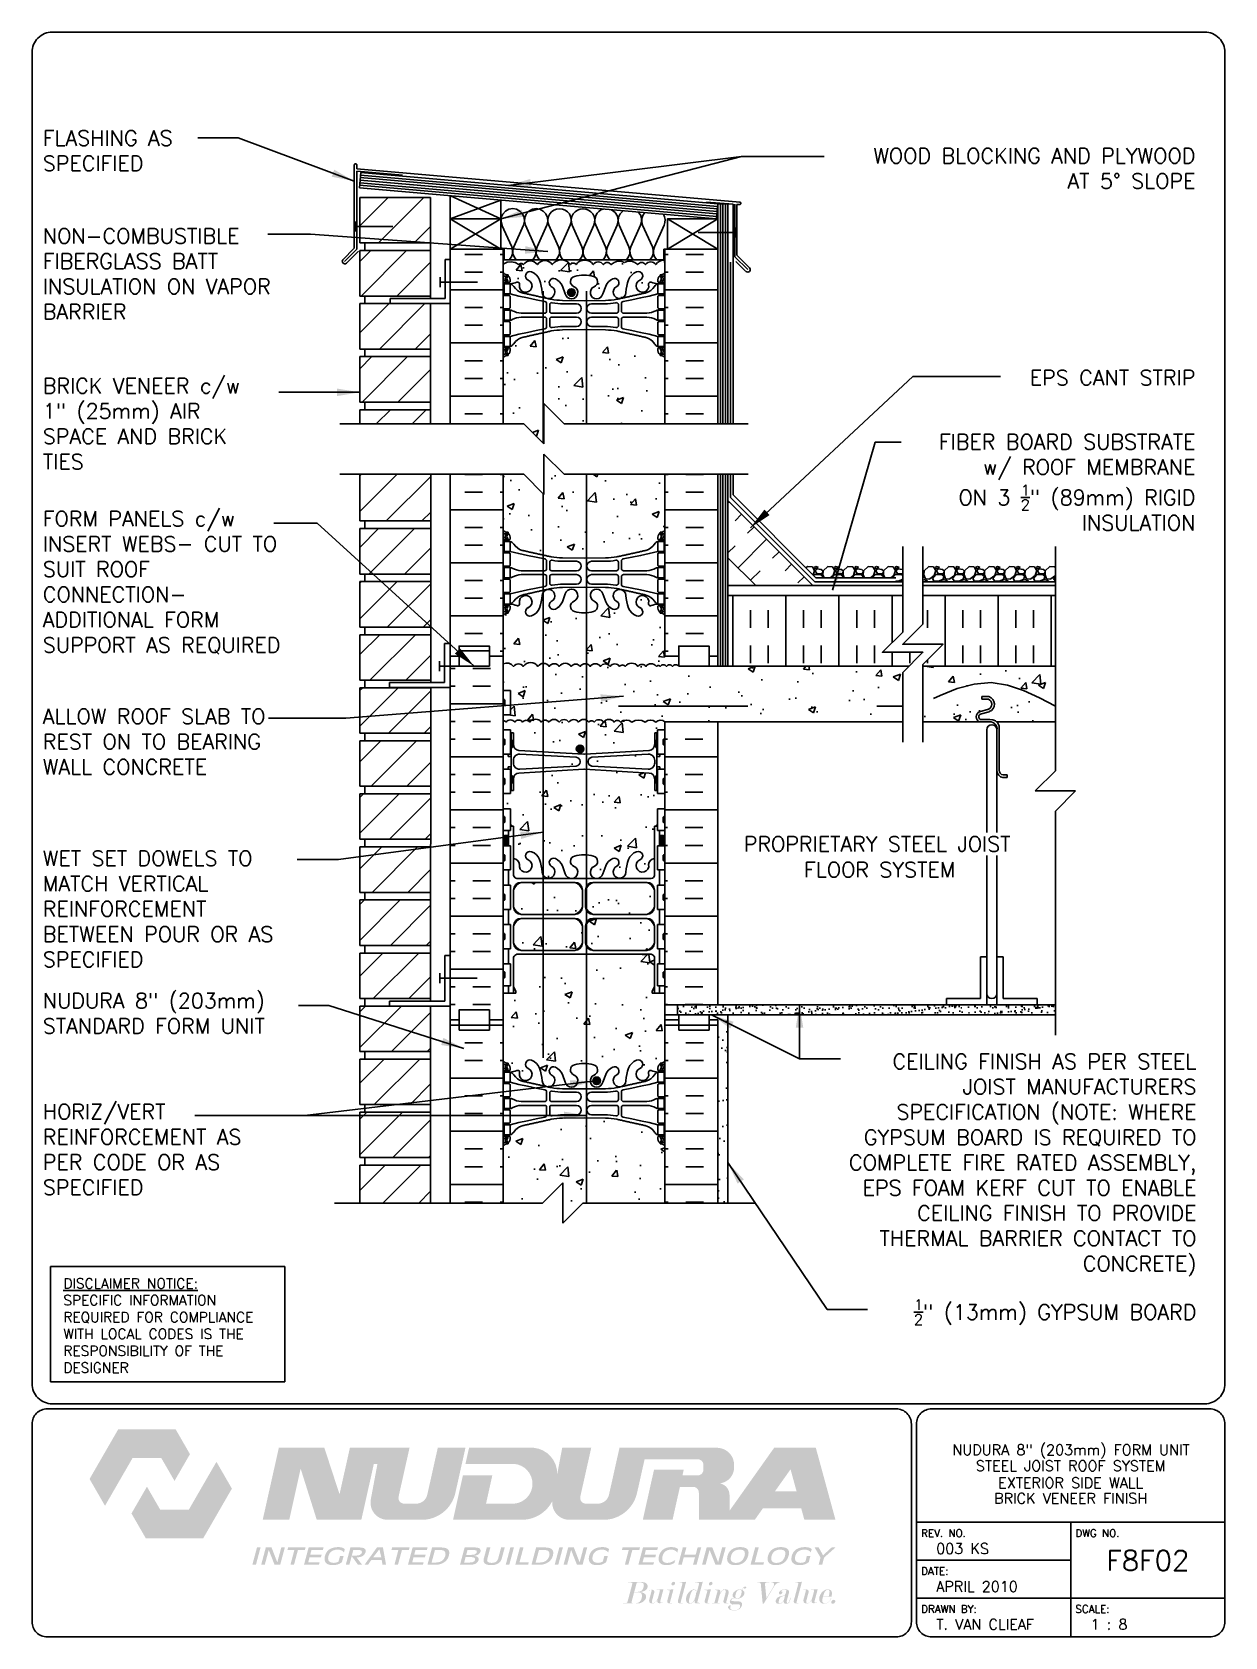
# Paper-space layout 'F8F02' of a CAD drawing. Header units: inches. Extents: x 0.42 to 7.8, y 0.49 to 10.41.
# The model-space entities are those that its viewports show. They can reach past a viewport. Long polylines and large blocks are cut down to what shows.
import ezdxf
from ezdxf.enums import TextEntityAlignment as Align

# ---------------------------------------------------------------- set-up
doc = ezdxf.new("R2010")
doc.units = ezdxf.units.IN
doc.header["$LTSCALE"] = 0.5
doc.header["$MEASUREMENT"] = 0
doc.linetypes.add('DASHED2', pattern=[0.375, 0.25, -0.125])
doc.linetypes.add('HIDDEN2', pattern=[0.1875, 0.125, -0.0625])
for name, color, linetype in [('HATCH', 12, 'Continuous'), ('line25', 2, 'Continuous'), ('LINE3', 3, 'Continuous'), ('LINE50', 5, 'Continuous'), ('LINE9', 9, 'Continuous'), ('LOGO', 7, 'Continuous'), ('TBK_LINE65', 3, 'Continuous'), ('TBK_TEXT', 4, 'Continuous'), ('TEXT', 4, 'Continuous'), ('Web_Edge', 9, 'Continuous')]:
    doc.layers.add(name, color=color, linetype=linetype)
doc.styles.add('DIM', font='romans.shx', dxfattribs={"width": 0.7})
doc.styles.add('ROMANS', font='romans.shx', dxfattribs={"height": 0.75})
doc.dimstyles.new('ext_12', dxfattribs={"dimscale": 12, "dimtxt": 0.075, "dimasz": 0.09375, "dimexe": 0.09375, "dimexo": 0.0625, "dimgap": 0.0625, "dimtad": 1, "dimdec": 1, "dimzin": 2, "dimdsep": 46, "dimlunit": 4, "dimtxsty": 'DIM', "dimcen": 0.09, "dimdle": 0.09375, "dimclrt": 4, "dimadec": 0, "dimazin": 0, "dimtfac": 1, "dimtdec": 1, "dimtmove": 2, "dimatfit": 3, "dimfxl": 1, "dimfrac": 2, "dimtolj": 1, "dimtzin": 0, "dimarcsym": 0})
pattern_1 = [(50, (0, 0), (3.5863, -0.31376), [0.375, -4.125]), (355, (0, 0), (-0.693757, 3.76096), [0.3, -3.3]), (100.4514, (0.299, -0.026), (2.892544, 3.4472), [0.3187, -3.50571]), (46.1842, (0, 1), (5.336207, -0.827596), [0.5625, -6.1875]), (96.6356, (0.4447, 0.931), (4.67331, 4.87059), [0.47805, -5.25857]), (351.1842, (0, 1), (4.67331, 4.87059), [0.45, -4.95]), (21, (0.5, 0.75), (2.984535, -2.013094), [0.375, -4.125]), (326, (0.5, 0.75), (1.216577, 3.62575), [0.3, -3.3]), (71.4514, (0.7487, 0.5822), (4.20111, 1.612656), [0.3187, -3.50571]), (37.5, (0, 0), (0.0607993, 1.664469), [0, -3.26, 0, -3.35, 0, -3.3125]), (7.5, (0, 0), (1.315348, 1.972059), [0, -1.91, 0, -3.185, 0, -1.2625]), (327.5, (-1.115, 0), (2.669112, -0.1127744), [0, -1.25, 0, -3.9, 0, -5.175]), (317.5, (-1.615, 0), (2.91593, 0.500525), [0, -1.625, 0, -2.59, 0, -3.675])]

psp = doc.layouts.new('F8F02')

# ---------------------------------------------------------------- texts
at = {"layer": 'TBK_TEXT', "color": 7, "style": 'ROMANS'}
for s, p in [('REV. NO.', (5.9215, 1.107)), ('DWG NO.', (6.876, 1.107)), ('DATE:', (5.9215, 0.8726)), ('DRAWN BY:', (5.9215, 0.6382)), ('SCALE:', (6.876, 0.6382))]:
    psp.add_text(s, height=0.04688, dxfattribs=at).set_placement(p)
at = {"layer": 'TEXT', "insert": (0.6134, 2.7065), "char_height": 0.0625, "width": 1.41371, "attachment_point": 1, "style": 'ROMANS'}
psp.add_mtext('{\\Fromans.shx|c1;\\LDISCLAIMER NOTICE:\\l\\PSPECIFIC INFORMATION REQUIRED FOR COMPLIANCE WITH LOCAL CODES IS THE RESPONSIBILITY OF THE DESIGNER}', dxfattribs=at)

msp = doc.modelspace()

# ---------------------------------------------------------------- texts
at = {"layer": 'TEXT', "style": 'ROMANS'}
for s, p in [('PROPRIETARY STEEL JOIST', (212.013, 164.966)), (' FLOOR SYSTEM ', (214.483, 163.692))]:
    msp.add_text(s, height=0.75, dxfattribs=at).set_placement(p, align=Align.MIDDLE_LEFT)
at = {"layer": 'TEXT', "char_height": 0.75, "style": 'ROMANS'}
for s, insert, width, attachment_point in [('FLASHING AS \\PSPECIFIED', (177.313, 200.266), 8.7776, 1), ('\\A1;WOOD BLOCKING AND PLYWOOD \\PAT 5%%D SLOPE', (234.372, 199.393), 19.25453, 3), ('NON-COMBUSTIBLE\\PFIBERGLASS BATT INSULATION ON VAPOR BARRIER', (177.313, 195.427), 12.44051, 1), ('\\A1;EPS CANT STRIP', (234.372, 188.415), 9.59335, 3), ('BRICK VENEER c/w^I\\P1" (25mm) AIR SPACE AND BRICK TIES', (177.313, 188.012), 12.44051, 1), ('\\A1;FIBER BOARD SUBSTRATE\\Pw/ ROOF MEMBRANE \\PON 3 {\\H0.7x;\\S1/2;}" (89mm) RIGID \\PINSULATION', (234.372, 185.24), 26.1134, 3), ('FORM PANELS c/w INSERT WEBS- CUT TO SUIT ROOF CONNECTION- ADDITIONAL FORM SUPPORT AS REQUIRED', (177.313, 177.902), 13.80752, 4), ('\\A1;{\\C4;ALLOW ROOF SLAB TO REST ON TO BEARING WALL CONCRETE}', (177.313, 171.656), 12.44051, 1), ('\\A1;{\\C4;WET SET DOWELS TO MATCH VERTICAL REINFORCEMENT BETWEEN POUR OR AS SPECIFIED}', (177.313, 164.631), 12.44051, 1), ('NUDURA 8" (203mm) STANDARD FORM UNIT', (177.313, 157.59), 12.44051, 1), ('CEILING FINISH AS PER STEEL JOIST MANUFACTURERS SPECIFICATION (NOTE: WHERE GYPSUM BOARD IS REQUIRED TO COMPLETE FIRE RATED ASSEMBLY, EPS FOAM KERF CUT TO ENABLE CEILING FINISH TO PROVIDE THERMAL BARRIER CONTACT TO CONCRETE)', (234.42, 149.08), 19.5775, 6), ('HORIZ/VERT REINFORCEMENT AS PER CODE OR AS SPECIFIED', (177.313, 152.1), 12.44051, 1), ('\\A1;{\\H0.7x;\\S1/2;}" (13mm) GYPSUM BOARD', (234.42, 141.805), 19.5775, 6)]:
    msp.add_mtext(s, dxfattribs=dict(at, insert=insert, width=width, attachment_point=attachment_point))

# ---------------------------------------------------------------- blocks, each defined once
blk = doc.blocks.new('TITLEBLOCK-Tag')
at = {"style": 'ROMANS'}
for tag, height, p in [('TITLE_LINE_1', 0.065, (0.927, -0.1328)), ('TITLE_LINE_2', 0.065, (0.9294, -0.2258)), ('CENTRE-LINE-3', 0.065, (0.927, -0.3246)), ('TITLE_LINE_4', 0.065, (0.927, -0.4299)), ('TITLE_LINE_5', 0.065, (0.927, -0.526)), ('DWG', 0.125, (1.4043, -0.9102))]:
    blk.add_attdef(tag, text='', height=height, dxfattribs=at).set_placement(p, align=Align.MIDDLE_CENTER)
for tag, p in [('LATEST_REVISION', (0.0954, -0.8366)), ('REVISION_DATE', (0.0954, -1.071)), ('DRAWN_BY', (0.0954, -1.3053)), ('SCALE', (1.0499, -1.3053))]:
    blk.add_attdef(tag, text='', height=0.065, dxfattribs=at).set_placement(p, align=Align.MIDDLE_LEFT)

# ---------------------------------------------------------------- hatches: boundary and pattern name
at = {"layer": 'HATCH'}
h = msp.add_hatch(dxfattribs=at)
h.set_pattern_fill('ANSI31', color=256, scale=10, style=0)
h.set_pattern_definition([(45, (195.5434, 192.7837), (-0.883883, 0.883883), [])])
h.paths.add_polyline_path([(196.509, 194.329), (193.009, 194.329), (193.009, 192.079), (196.509, 192.079)])
h.paths.add_polyline_path([(196.509, 196.954), (193.009, 196.954), (193.009, 194.704), (196.509, 194.704)])
h.paths.add_polyline_path([(196.513, 177.947), (193.009, 177.947), (193.009, 175.697), (196.513, 175.697)])
h.paths.add_polyline_path([(196.513, 180.572), (193.009, 180.572), (193.009, 178.322), (196.513, 178.322)])
h.paths.add_polyline_path([(196.513, 183.258), (193.009, 183.258), (193.009, 180.947), (196.513, 180.947)])
h.paths.add_polyline_path([(196.509, 186.454), (193.009, 186.454), (193.009, 185.758), (196.509, 185.758)])
h.paths.add_polyline_path([(196.509, 189.079), (193.009, 189.079), (193.009, 186.829), (196.509, 186.829)])
h.paths.add_polyline_path([(196.509, 191.704), (194.509, 191.704), (193.009, 191.704), (193.009, 189.454), (196.509, 189.454)])
h.paths.add_polyline_path([(196.512, 167.447), (193.009, 167.447), (193.009, 165.197), (196.512, 165.197)])
h.paths.add_polyline_path([(196.513, 170.072), (193.009, 170.072), (193.009, 167.822), (196.512, 167.822)])
h.paths.add_polyline_path([(196.513, 172.697), (193.009, 172.697), (193.009, 170.447), (196.513, 170.447)])
h.paths.add_polyline_path([(196.513, 175.322), (193.009, 175.322), (193.009, 173.072), (196.513, 173.072)])
h.paths.add_polyline_path([(196.509, 151.697), (193.009, 151.697), (193.009, 149.447), (196.509, 149.447)])
h.paths.add_polyline_path([(196.509, 149.072), (193.009, 149.072), (193.009, 147.199), (196.509, 147.199)])
h.paths.add_polyline_path([(196.51, 154.322), (193.009, 154.322), (193.009, 152.072), (196.51, 152.072)])
h.paths.add_polyline_path([(196.51, 156.947), (194.471, 156.947), (193.009, 156.947), (193.009, 154.697), (196.51, 154.697)])
h.paths.add_polyline_path([(196.511, 159.572), (193.009, 159.572), (193.009, 157.322), (196.511, 157.322)])
h.paths.add_polyline_path([(196.512, 164.822), (193.009, 164.822), (193.009, 162.572), (196.511, 162.572)])
h.paths.add_polyline_path([(196.511, 162.197), (193.009, 162.197), (193.009, 159.947), (196.511, 159.947)])
h = msp.add_hatch(dxfattribs=at)
h.set_pattern_fill('INSUL', color=256, scale=7, style=0)
h.set_pattern_definition([(0, (-2726.0553, -219.7472), (0, 2.625), []), (0, (-2726.0553, -218.8722), (0, 2.625), [0.875, -0.875]), (0, (-2726.0553, -217.9972), (0, 2.625), [0.875, -0.875])])
h.paths.add_polyline_path([(200.106, 194.39), (197.481, 194.39), (197.481, 185.765), (200.106, 185.765)])
h = msp.add_hatch(dxfattribs=at)
h.set_pattern_fill('AR-CONC', color=256, scale=0.5)
h.set_pattern_definition(pattern_1)
edge = h.paths.add_edge_path()
edge.add_arc((207.76, 149.671), 0.5, 46.21089, 66.42182)
edge.add_line((207.96, 150.129), (207.87, 150.129))
edge.add_line((207.87, 150.129), (207.87, 150.171))
edge.add_arc((208.01, 150.378), 0.25, 180, 235.9442, ccw=False)
edge.add_line((207.76, 150.378), (207.76, 150.445))
edge.add_arc((207.823, 150.445), 0.0625, 90, 180, ccw=False)
edge.add_line((207.823, 150.508), (207.87, 150.508))
edge.add_line((207.87, 150.508), (207.87, 150.578))
edge.add_line((207.87, 150.578), (207.765, 150.578))
edge.add_arc((207.888, 150.92), 0.364, 214.97751, 250.33874, ccw=False)
edge.add_arc((206.965, 150.309), 0.743, 32.79192, 73.81071)
edge.add_spline(control_points=[(207.172, 151.023), (205.734, 151.344)], knot_values=[0, 0, 1, 1], degree=1, periodic=0)
edge.add_arc((205.178, 148.412), 2.984, 79.25462, 90.09947)
edge.add_line((205.173, 151.396), (204.106, 151.412))
edge.add_line((204.106, 151.412), (203.04, 151.396))
edge.add_arc((203.034, 148.412), 2.984, 89.90053, 100.74538)
edge.add_spline(control_points=[(202.478, 151.344), (201.041, 151.023)], knot_values=[0, 0, 1, 1], degree=1, periodic=0)
edge.add_arc((201.248, 150.309), 0.743, 106.18929, 147.20808)
edge.add_arc((200.325, 150.92), 0.364, 289.66126, 325.02249, ccw=False)
edge.add_line((200.447, 150.578), (200.342, 150.578))
edge.add_line((200.342, 150.578), (200.342, 150.508))
edge.add_line((200.342, 150.508), (200.39, 150.508))
edge.add_arc((200.39, 150.445), 0.0625, 0, 90, ccw=False)
edge.add_line((200.452, 150.445), (200.452, 150.378))
edge.add_arc((200.202, 150.378), 0.25, 304.0558, 360, ccw=False)
edge.add_line((200.342, 150.171), (200.342, 150.129))
edge.add_line((200.342, 150.129), (200.252, 150.129))
edge.add_arc((200.452, 149.671), 0.5, 113.57818, 133.78911)
edge.add_line((200.106, 150.032), (200.106, 147.199))
edge.add_line((200.106, 147.199), (202.048, 147.199))
edge.add_line((202.048, 147.199), (203.048, 148.199))
edge.add_line((203.048, 148.199), (203.048, 147.199))
edge.add_line((203.048, 147.199), (203.048, 146.199))
edge.add_line((203.048, 146.199), (204.048, 147.199))
edge.add_line((204.048, 147.199), (208.106, 147.199))
edge.add_line((208.106, 147.199), (208.106, 150.032))
h.paths.add_polyline_path([(208.106, 157.578), (207.476, 157.578), (207.476, 157.691), (207.596, 157.891), (207.596, 159.359, 0.268138), (207.435, 159.508), (200.777, 159.508, 0.268156), (200.616, 159.359), (200.616, 157.891), (200.736, 157.691), (200.736, 157.578), (200.106, 157.578), (200.106, 156.258), (200.106, 154.224, 0.088416), (200.252, 154.127), (200.342, 154.127), (200.342, 154.085, -0.249069), (200.452, 153.878), (200.452, 153.81, -0.414214), (200.39, 153.748), (200.342, 153.748), (200.342, 153.678), (200.447, 153.678, 0.085348), (200.777, 153.753, -0.669601), (200.909, 153.633, 2.087231), (201.343, 153.858, -1), (201.507, 154.266, -0.21345), (201.899, 153.877, -0.069923), (202.036, 153.233, 1.702394), (202.485, 153.546, -0.940793), (202.689, 153.929, -0.173075), (203.035, 153.562), (203.178, 153.176, 1.612474), (203.609, 153.535, -0.734872), (203.632, 154.046, -0.068475), (204.106, 154.108, -0.068475), (204.58, 154.046, -0.734872), (204.604, 153.535, 1.612474), (205.035, 153.176), (205.178, 153.562, -0.173075), (205.524, 153.929, -0.940793), (205.727, 153.546, 1.702394), (206.177, 153.233, -0.069923), (206.314, 153.877, -0.21345), (206.706, 154.266, -1), (206.869, 153.858, 2.087231), (207.303, 153.633, -0.669601), (207.436, 153.753, 0.085348), (207.765, 153.678), (207.87, 153.678), (207.87, 153.748), (207.823, 153.748, -0.414214), (207.76, 153.81), (207.76, 153.878, -0.249069), (207.87, 154.085), (207.87, 154.127), (207.96, 154.127, 0.088416), (208.106, 154.224), (208.106, 156.258)])
h.paths.add_polyline_path([(204.03, 160.911, 0.225652), (203.655, 161.286), (200.991, 161.286, 0.225652), (200.616, 160.911), (200.616, 160.07, 0.225652), (200.991, 159.695), (203.655, 159.695, 0.225652), (204.03, 160.07)])
h.paths.add_polyline_path([(204.03, 161.851), (204.03, 162.692, 0.225652), (203.655, 163.067), (200.991, 163.067, 0.225652), (200.616, 162.692), (200.616, 161.851, 0.225652), (200.991, 161.476), (203.655, 161.476, 0.225652)])
h.paths.add_polyline_path([(207.596, 162.692, 0.225652), (207.221, 163.067), (204.558, 163.067, 0.225652), (204.183, 162.692), (204.183, 161.851, 0.225652), (204.558, 161.476), (207.221, 161.476, 0.225652), (207.596, 161.851)])
h.paths.add_polyline_path([(207.596, 160.911, 0.225652), (207.221, 161.286), (204.558, 161.286, 0.225652), (204.183, 160.911), (204.183, 160.07, 0.225652), (204.558, 159.695), (207.221, 159.695, 0.225652), (207.596, 160.07)])
h.paths.add_polyline_path([(204.49, 168.821, -0.390098), (204.306, 169.021), (204.306, 169.056, -0.390098), (204.49, 169.255), (207.281, 169.404, -0.438748), (207.606, 169.105), (207.606, 168.971, -0.438748), (207.281, 168.672)], flags=16)
h.paths.add_polyline_path([(203.723, 168.821), (200.931, 168.672, -0.438748), (200.606, 168.971), (200.606, 169.105, -0.438748), (200.931, 169.404), (203.723, 169.255, -0.390098), (203.906, 169.056), (203.906, 169.021, -0.390098)], flags=16)
h.paths.add_polyline_path([(219.879, 173.45), (220.187, 173.758), (208.794, 173.758, 0.508518), (208.48, 173.752, 0.520567), (208.187, 173.752, 0.520567), (207.875, 173.752, 0.520567), (207.685, 173.752, 0.520567), (207.168, 173.752, 0.520567), (206.775, 173.752, 0.520567), (206.149, 173.752, 0.520567), (205.869, 173.752, 0.520567), (205.391, 173.752, 0.520567), (204.919, 173.752, 0.520567), (204.413, 173.752, 0.520567), (203.915, 173.752, 0.520567), (203.472, 173.752, 0.520567), (202.88, 173.752, 0.520567), (202.385, 173.752, 0.520567), (201.822, 173.752, 0.520567), (201.098, 173.752, 0.520567), (200.62, 173.752, 0.382337), (200.106, 173.872), (200.106, 172.563), (200.471, 172.563), (200.471, 171.363), (200.106, 171.363), (200.106, 171.071, -0.238802), (200.248, 170.995, -0.520567), (200.674, 170.995, -0.520567), (201.059, 170.995, -0.520567), (201.418, 170.995, -0.520567), (201.989, 170.995, -0.520567), (202.361, 170.995, -0.520567), (202.868, 170.995, -0.520567), (203.359, 170.995, -0.520567), (203.838, 170.995, -0.520567), (204.343, 170.995, -0.520567), (204.608, 170.995, -0.520567), (205.076, 170.995, -0.520567), (205.594, 170.995, -0.520567), (205.913, 170.995, -0.360961), (206.479, 170.995, -0.306582), (207.131, 170.995, -0.380387), (207.657, 170.995, -0.391281), (208.104, 171.008), (219.879, 171.008)])
edge = h.paths.add_edge_path()
edge.add_line((227.439, 173.758), (220.879, 173.758))
edge.add_line((220.879, 173.758), (220.879, 171.928))
edge.add_spline(control_points=[(220.879, 171.928), (222.014, 172.46), (224.234, 173.499), (226.387, 172.345), (227.439, 171.781)], knot_values=[0, 0, 0, 0, 3.539354, 6.918479, 6.918479, 6.918479, 6.918479], degree=3, periodic=0)
edge.add_line((227.439, 171.781), (227.439, 173.758))
edge = h.paths.add_edge_path()
edge.add_line((224.122, 172.131), (223.799, 172.131))
edge.add_line((223.799, 172.131), (223.799, 172.256))
edge.add_line((223.799, 172.256), (224.143, 172.256))
edge.add_arc((224.025, 171.881), 0.393, -69.73217, 72.50691, ccw=False)
edge.add_line((224.161, 171.512), (223.729, 171.39))
edge.add_arc((223.787, 171.258), 0.144, 113.74564, 240.31853)
edge.add_line((223.716, 171.133), (224.184, 171.133))
edge.add_arc((224.213, 170.671), 0.463, 46.71372, 93.56537, ccw=False)
edge.add_line((224.53, 171.008), (227.439, 171.008))
edge.add_line((227.439, 171.008), (227.439, 171.781))
edge.add_spline(control_points=[(227.439, 171.781), (226.387, 172.345), (224.234, 173.499), (222.014, 172.46), (220.879, 171.928)], knot_values=[0, 0, 0, 0, 3.379125, 6.918479, 6.918479, 6.918479, 6.918479], degree=3, periodic=0)
edge.add_line((220.879, 171.928), (220.879, 171.008))
edge.add_line((220.879, 171.008), (221.277, 171.008))
edge.add_line((221.277, 171.008), (223.688, 171.008))
edge.add_arc((223.787, 171.258), 0.269, 111.59793, 248.40207, ccw=False)
edge.add_line((223.688, 171.508), (224.122, 171.631))
edge.add_arc((224.025, 171.881), 0.268, 291.21998, 428.78002)
h.paths.add_polyline_path([(208.106, 176.293, 0.088416), (207.96, 176.39), (207.87, 176.39), (207.87, 176.432, -0.249069), (207.76, 176.639), (207.76, 176.706, -0.414214), (207.823, 176.769), (207.87, 176.769), (207.87, 176.839), (207.765, 176.839, 0.085348), (207.436, 176.763, -0.669601), (207.303, 176.884, 2.087231), (206.869, 176.659, -1), (206.706, 176.25, -0.21345), (206.314, 176.639, -0.069923), (206.177, 177.283, 1.702394), (205.727, 176.971, -0.940793), (205.524, 176.587, -0.173075), (205.178, 176.954), (205.035, 177.341, 1.612474), (204.604, 176.981, -0.734872), (204.58, 176.47, -0.068475), (204.106, 176.408, -0.068475), (203.632, 176.47, -0.734872), (203.609, 176.981, 1.612474), (203.178, 177.341), (203.035, 176.954, -0.173075), (202.689, 176.587, -0.940793), (202.485, 176.971, 1.702394), (202.036, 177.283, -0.069923), (201.899, 176.639, -0.21345), (201.507, 176.25, -1), (201.343, 176.659, 2.087231), (200.909, 176.884, -0.669601), (200.777, 176.763, 0.085348), (200.447, 176.839), (200.342, 176.839), (200.342, 176.769), (200.39, 176.769, -0.414214), (200.452, 176.706), (200.452, 176.639, -0.249069), (200.342, 176.432), (200.342, 176.39), (200.252, 176.39, 0.088416), (200.106, 176.293), (200.106, 174.258), (200.106, 173.872, -0.382337), (200.62, 173.752, -0.520567), (201.098, 173.752, -0.520567), (201.822, 173.752, -0.520567), (202.385, 173.752, -0.520567), (202.88, 173.752, -0.520567), (203.472, 173.752, -0.520567), (203.915, 173.752, -0.520567), (204.413, 173.752, -0.520567), (204.919, 173.752, -0.520567), (205.391, 173.752, -0.520567), (205.869, 173.752, -0.520567), (206.149, 173.752, -0.520567), (206.775, 173.752, -0.520567), (207.168, 173.752, -0.520567), (207.685, 173.752, -0.520567), (207.875, 173.752, -0.520567), (208.187, 173.752, -0.520567), (208.48, 173.752, -0.508518), (208.794, 173.758), (208.794, 174.258), (208.106, 174.258)])
edge = h.paths.add_edge_path()
edge.add_line((208.106, 183.258), (203.12, 183.258))
edge.add_line((203.12, 183.258), (202.12, 184.258))
edge.add_line((202.12, 184.258), (202.12, 182.258))
edge.add_line((202.12, 182.258), (201.12, 183.258))
edge.add_line((201.12, 183.258), (200.106, 183.258))
edge.add_line((200.106, 183.258), (200.106, 180.485))
edge.add_arc((200.452, 180.846), 0.5, 226.21089, 246.42182)
edge.add_line((200.252, 180.388), (200.342, 180.388))
edge.add_line((200.342, 180.388), (200.342, 180.346))
edge.add_arc((200.202, 180.139), 0.25, 0, 55.9442, ccw=False)
edge.add_line((200.452, 180.139), (200.452, 180.071))
edge.add_arc((200.39, 180.071), 0.0625, -90, 0, ccw=False)
edge.add_line((200.39, 180.009), (200.342, 180.009))
edge.add_line((200.342, 180.009), (200.342, 179.939))
edge.add_line((200.342, 179.939), (200.447, 179.939))
edge.add_arc((200.325, 179.596), 0.364, 34.97751, 70.33874, ccw=False)
edge.add_arc((201.248, 180.207), 0.743, 212.79192, 253.81071)
edge.add_spline(control_points=[(201.041, 179.493), (202.478, 179.173)], knot_values=[0, 0, 1, 1], degree=1, periodic=0)
edge.add_arc((203.034, 182.105), 2.984, 259.25462, 270.09947)
edge.add_line((203.04, 179.121), (204.106, 179.105))
edge.add_line((204.106, 179.105), (205.173, 179.121))
edge.add_arc((205.178, 182.105), 2.984, 269.90053, 280.74538)
edge.add_spline(control_points=[(205.734, 179.173), (207.172, 179.493)], knot_values=[0, 0, 1, 1], degree=1, periodic=0)
edge.add_arc((206.965, 180.207), 0.743, 286.18929, 327.20808)
edge.add_arc((207.888, 179.596), 0.364, 109.66126, 145.02249, ccw=False)
edge.add_line((207.765, 179.939), (207.87, 179.939))
edge.add_line((207.87, 179.939), (207.87, 180.009))
edge.add_line((207.87, 180.009), (207.823, 180.009))
edge.add_arc((207.823, 180.071), 0.0625, 180, 270, ccw=False)
edge.add_line((207.76, 180.071), (207.76, 180.139))
edge.add_arc((208.01, 180.139), 0.25, 124.0558, 180, ccw=False)
edge.add_line((207.87, 180.346), (207.87, 180.388))
edge.add_line((207.87, 180.388), (207.96, 180.388))
edge.add_arc((207.76, 180.846), 0.5, 293.57818, 313.78911)
edge.add_line((208.106, 180.485), (208.106, 183.258))
edge = h.paths.add_edge_path()
edge.add_arc((207.76, 188.675), 0.5, 46.21089, 66.42182)
edge.add_line((207.96, 189.133), (207.87, 189.133))
edge.add_line((207.87, 189.133), (207.87, 189.175))
edge.add_arc((208.01, 189.382), 0.25, 180, 235.9442, ccw=False)
edge.add_line((207.76, 189.382), (207.76, 189.449))
edge.add_arc((207.823, 189.449), 0.0625, 90, 180, ccw=False)
edge.add_line((207.823, 189.512), (207.87, 189.512))
edge.add_line((207.87, 189.512), (207.87, 189.582))
edge.add_line((207.87, 189.582), (207.765, 189.582))
edge.add_arc((207.888, 189.924), 0.364, 214.97751, 250.33874, ccw=False)
edge.add_arc((206.965, 189.313), 0.743, 32.79192, 73.81071)
edge.add_spline(control_points=[(207.172, 190.027), (205.734, 190.348)], knot_values=[0, 0, 1, 1], degree=1, periodic=0)
edge.add_arc((205.178, 187.416), 2.984, 79.25462, 90.09947)
edge.add_line((205.173, 190.4), (204.106, 190.416))
edge.add_line((204.106, 190.416), (203.04, 190.4))
edge.add_arc((203.034, 187.416), 2.984, 89.90053, 100.74538)
edge.add_spline(control_points=[(202.478, 190.348), (201.041, 190.027)], knot_values=[0, 0, 1, 1], degree=1, periodic=0)
edge.add_arc((201.248, 189.313), 0.743, 106.18929, 147.20808)
edge.add_arc((200.325, 189.924), 0.364, 289.66126, 325.02249, ccw=False)
edge.add_line((200.447, 189.582), (200.342, 189.582))
edge.add_line((200.342, 189.582), (200.342, 189.512))
edge.add_line((200.342, 189.512), (200.39, 189.512))
edge.add_arc((200.39, 189.449), 0.0625, 0, 90, ccw=False)
edge.add_line((200.452, 189.449), (200.452, 189.382))
edge.add_arc((200.202, 189.382), 0.25, 304.0558, 360, ccw=False)
edge.add_line((200.342, 189.175), (200.342, 189.133))
edge.add_line((200.342, 189.133), (200.252, 189.133))
edge.add_arc((200.452, 188.675), 0.5, 113.57818, 133.78911)
edge.add_line((200.106, 189.036), (200.106, 185.758))
edge.add_line((200.106, 185.758), (201.12, 185.758))
edge.add_line((201.12, 185.758), (202.12, 184.758))
edge.add_line((202.12, 184.758), (202.12, 186.758))
edge.add_line((202.12, 186.758), (203.12, 185.758))
edge.add_line((203.12, 185.758), (208.106, 185.758))
edge.add_line((208.106, 185.758), (208.106, 189.036))
h.paths.add_polyline_path([(206.706, 193.27, -1), (206.869, 192.862, 2.087231), (207.303, 192.637, -0.669601), (207.436, 192.757, 0.085348), (207.765, 192.682), (207.87, 192.682), (207.87, 192.752), (207.823, 192.752, -0.414214), (207.76, 192.814), (207.76, 192.882, -0.249069), (207.87, 193.089), (207.87, 193.131), (207.96, 193.131, 0.088416), (208.106, 193.228), (208.106, 193.856, 0.259173), (207.655, 193.636, 0.520567), (207.155, 193.636, 0.520567), (206.768, 193.636, 0.336749), (206.106, 193.742, 0.336749), (205.444, 193.636, 0.520567), (205.057, 193.636, 0.520567), (204.558, 193.636, 0.520567), (203.711, 193.636, 0.520567), (203.429, 193.636, 0.520567), (202.534, 193.636, 0.520567), (201.795, 193.636, 0.520567), (201.102, 193.636, 0.520567), (200.881, 193.636, 0.321585), (200.106, 193.662), (200.106, 193.228, 0.088416), (200.252, 193.131), (200.342, 193.131), (200.342, 193.089, -0.249069), (200.452, 192.882), (200.452, 192.814, -0.414214), (200.39, 192.752), (200.342, 192.752), (200.342, 192.682), (200.447, 192.682, 0.085348), (200.777, 192.757, -0.669601), (200.909, 192.637, 2.087231), (201.343, 192.862, -1), (201.507, 193.27, -0.21345), (201.899, 192.881, -0.069923), (202.036, 192.237, 1.702394), (202.485, 192.55, -0.940793), (202.689, 192.933, -0.173075), (203.035, 192.567), (203.178, 192.18, 1.612474), (203.609, 192.539, -0.734872), (203.632, 193.05, -0.068475), (204.106, 193.112, -0.068475), (204.58, 193.05, -0.734872), (204.604, 192.539, 1.612474), (205.035, 192.18), (205.178, 192.567, -0.173075), (205.524, 192.933, -0.940793), (205.727, 192.55, 1.702394), (206.177, 192.237, -0.069923), (206.314, 192.881, -0.21345)])
edge = h.paths.add_edge_path()
edge.add_line((200.606, 167.618), (200.506, 167.618))
edge.add_arc((200.456, 167.618), 0.05, -72.59934, 0, ccw=False)
edge.add_line((200.471, 167.571), (200.471, 167.463))
edge.add_line((200.471, 167.463), (200.106, 167.463))
edge.add_line((200.106, 167.463), (200.106, 166.713))
edge.add_line((200.106, 166.713), (200.471, 166.713))
edge.add_line((200.471, 166.713), (200.471, 165.929))
edge.add_arc((200.466, 165.88), 0.05, 0, 84.31125, ccw=False)
edge.add_line((200.516, 165.88), (200.516, 165.85))
edge.add_line((200.516, 165.85), (200.616, 165.85))
edge.add_line((200.616, 165.85), (200.616, 164.248))
edge.add_arc((200.597, 163.936), 0.313, 3.13894, 86.44561, ccw=False)
edge.add_arc((201.217, 163.891), 0.314, 168.58862, 426.19163)
edge.add_arc((201.425, 164.382), 0.22, 68.19625, 248.19625, ccw=False)
edge.add_arc((201.268, 163.953), 0.677, 21.12389, 69.31975, ccw=False)
edge.add_arc((199.677, 163.388), 2.365, 4.00232, 20.00151, ccw=False)
edge.add_arc((202.348, 163.584), 0.314, 185.65608, 423.93483)
edge.add_arc((202.599, 164.051), 0.217, 65.52644, 238.53701, ccw=False)
edge.add_arc((202.348, 163.581), 0.75, 23.69375, 62.97047, ccw=False)
edge.add_line((203.035, 163.882), (203.178, 163.496))
edge.add_arc((203.482, 163.568), 0.314, 193.41463, 426.19163)
edge.add_arc((203.701, 164.107), 0.268, 104.78919, 250.03375, ccw=False)
edge.add_arc((204.095, 162.674), 1.754, 89.62292, 105.29183, ccw=False)
edge.add_arc((204.118, 162.674), 1.754, 74.70817, 90.37708, ccw=False)
edge.add_arc((204.512, 164.107), 0.268, -70.03375, 75.21081, ccw=False)
edge.add_arc((204.73, 163.568), 0.314, 113.80837, 346.58537)
edge.add_line((205.035, 163.496), (205.178, 163.882))
edge.add_arc((205.864, 163.581), 0.75, 117.02953, 156.30625, ccw=False)
edge.add_arc((205.614, 164.051), 0.217, -58.53701, 114.47356, ccw=False)
edge.add_arc((205.865, 163.584), 0.314, 116.06517, 354.34392)
edge.add_arc((208.536, 163.388), 2.365, 159.99849, 175.99768, ccw=False)
edge.add_arc((206.945, 163.953), 0.677, 110.68025, 158.87611, ccw=False)
edge.add_arc((206.788, 164.382), 0.22, -68.19625, 111.80375, ccw=False)
edge.add_arc((206.996, 163.891), 0.314, 113.80837, 371.41138)
edge.add_arc((207.616, 163.936), 0.313, 93.55539, 176.86106, ccw=False)
edge.add_line((207.596, 164.248), (207.596, 165.85))
edge.add_line((207.596, 165.85), (207.696, 165.85))
edge.add_line((207.696, 165.85), (207.696, 165.88))
edge.add_arc((207.746, 165.88), 0.05, 95.68879, 180, ccw=False)
edge.add_line((207.741, 165.929), (207.741, 166.713))
edge.add_line((207.741, 166.713), (208.106, 166.713))
edge.add_line((208.106, 166.713), (208.106, 167.463))
edge.add_line((208.106, 167.463), (207.741, 167.463))
edge.add_line((207.741, 167.463), (207.741, 167.571))
edge.add_arc((207.756, 167.618), 0.05, 180, 252.59933, ccw=False)
edge.add_line((207.706, 167.618), (207.606, 167.618))
edge.add_line((207.606, 167.618), (207.606, 168.179))
edge.add_arc((207.306, 168.179), 0.3, 360, 445.24257)
edge.add_line((207.331, 168.478), (204.123, 168.662))
edge.add_arc((204.106, 168.463), 0.2, 85.24257, 94.75743)
edge.add_line((204.09, 168.662), (200.881, 168.478))
edge.add_arc((200.906, 168.179), 0.3, 94.75743, 180)
edge.add_line((200.606, 168.179), (200.606, 167.618))
h = msp.add_hatch(dxfattribs=at)
h.set_pattern_fill('INSUL', color=256, scale=7, style=0)
h.set_pattern_definition([(180, (3134.268, -219.7472), (0, 2.625), []), (180, (3134.268, -218.8722), (0, 2.625), [0.875, -0.875]), (180, (3134.268, -217.9972), (0, 2.625), [0.875, -0.875])])
h.paths.add_polyline_path([(210.731, 194.39), (208.106, 194.39), (208.106, 185.765), (210.731, 185.765)])
h = msp.add_hatch(dxfattribs=at)
h.set_pattern_fill('INSUL', color=256, scale=7, style=0)
h.set_pattern_definition([(0, (-2726.0553, -222.7513), (0, 2.625), []), (0, (-2726.0553, -221.8763), (0, 2.625), [0.875, -0.875]), (0, (-2726.0553, -221.0013), (0, 2.625), [0.875, -0.875])])
h.paths.add_polyline_path([(200.106, 183.258), (197.481, 183.258), (197.481, 174.258), (197.919, 174.258), (197.919, 174.758), (199.419, 174.758), (199.419, 174.258), (200.106, 174.258)])
h = msp.add_hatch(dxfattribs=at)
h.set_pattern_fill('INSUL', color=256, scale=7, style=0)
h.set_pattern_definition([(180, (3134.268, -222.7513), (0, 2.625), []), (180, (3134.268, -221.8763), (0, 2.625), [0.875, -0.875]), (180, (3134.268, -221.0013), (0, 2.625), [0.875, -0.875])])
h.paths.add_polyline_path([(210.731, 183.258), (208.106, 183.258), (208.106, 174.258), (208.794, 174.258), (208.794, 174.758), (210.294, 174.758), (210.294, 174.258), (210.731, 174.258)])
h = msp.add_hatch(dxfattribs=at)
h.set_pattern_fill('INSUL', color=256, scale=7, angle=45, style=0)
h.set_pattern_definition([(45, (103.9282, 18.857), (-1.856155, 1.856155), []), (45, (103.3094, 19.4758), (-1.856155, 1.856155), [0.875, -0.875]), (45, (102.6907, 20.0946), (-1.856155, 1.856155), [0.875, -0.875])])
h.paths.add_polyline_path([(212.48, 177.883), (215.308, 177.883), (211.231, 181.96), (211.231, 179.132)])
h = msp.add_hatch(dxfattribs=at)
h.set_pattern_fill('INSUL', color=256, scale=7, angle=90, style=0)
h.set_pattern_definition([(90, (232.4752, 175.666), (-2.625, 2e-16), []), (90, (231.6002, 175.666), (-2.625, 2e-16), [0.875, -0.875]), (90, (230.7252, 175.666), (-2.625, 2e-16), [0.875, -0.875])])
h.paths.add_polyline_path([(220.879, 173.845), (220.879, 173.758), (227.439, 173.758), (227.439, 177.258), (220.879, 177.258), (220.879, 175.845), (219.879, 174.845), (221.879, 174.845)])
h.paths.add_polyline_path([(220.187, 173.758), (220.879, 174.45), (218.879, 174.45), (219.879, 175.45), (219.879, 177.258), (211.231, 177.258), (211.231, 173.758)])
h = msp.add_hatch(dxfattribs=at)
h.set_pattern_fill('INSUL', color=256, scale=7, style=0)
h.set_pattern_definition([(0, (209.1054, 166.648), (0, 2.625), []), (0, (209.1054, 167.523), (0, 2.625), [0.875, -0.875]), (0, (209.1054, 168.398), (0, 2.625), [0.875, -0.875])])
h.paths.add_polyline_path([(210.731, 171.008), (208.106, 171.008), (208.106, 157.008), (210.731, 157.008)])
h.paths.add_polyline_path([(197.481, 156.258), (197.919, 156.258), (197.919, 156.758), (199.419, 156.758), (199.419, 156.258), (200.106, 156.258), (200.106, 174.258), (199.419, 174.258), (199.419, 174.758), (197.919, 174.758), (197.919, 174.258), (197.481, 174.258)])
h = msp.add_hatch(dxfattribs=at)
h.set_pattern_fill('AR-CONC', color=256, scale=0.5)
h.set_pattern_definition(pattern_1)
h.paths.add_polyline_path([(207.606, 170.458), (207.706, 170.458, -0.327813), (207.741, 170.506), (207.741, 170.613), (208.106, 170.613), (208.106, 171.007, 0.39352), (207.657, 170.995, 0.380387), (207.131, 170.995, 0.306582), (206.479, 170.995, 0.360961), (205.913, 170.995, 0.520567), (205.594, 170.995, 0.520567), (205.076, 170.995, 0.520567), (204.608, 170.995, 0.520567), (204.343, 170.995, 0.520567), (203.838, 170.995, 0.520567), (203.359, 170.995, 0.520567), (202.868, 170.995, 0.520567), (202.361, 170.995, 0.520567), (201.989, 170.995, 0.520567), (201.418, 170.995, 0.520567), (201.059, 170.995, 0.520567), (200.674, 170.995, 0.520567), (200.248, 170.995, 0.238802), (200.106, 171.071), (200.106, 170.613), (200.471, 170.613), (200.471, 170.506, -0.327813), (200.506, 170.458), (200.606, 170.458), (200.606, 169.897, 0.390098), (200.881, 169.598), (204.09, 169.415, 0.020761), (204.106, 169.414, 0.020761), (204.123, 169.415), (207.331, 169.598, 0.390098), (207.606, 169.897)])
h = msp.add_hatch(dxfattribs=at)
h.set_pattern_fill('INSUL', color=256, scale=7, style=0)
h.set_pattern_definition([(0, (-2726.0553, -258.7513), (0, 2.625), []), (0, (-2726.0553, -257.8763), (0, 2.625), [0.875, -0.875]), (0, (-2726.0553, -257.0013), (0, 2.625), [0.875, -0.875])])
h.paths.add_polyline_path([(197.481, 147.199), (200.106, 147.199), (200.106, 156.258), (199.419, 156.258), (199.419, 156.758), (197.919, 156.758), (197.919, 156.258), (197.481, 156.258)])
h = msp.add_hatch(dxfattribs=at)
h.set_pattern_fill('INSUL', color=256, scale=7, style=0)
h.set_pattern_definition([(180, (3134.268, -258.7513), (0, 2.625), []), (180, (3134.268, -257.8763), (0, 2.625), [0.875, -0.875]), (180, (3134.268, -257.0013), (0, 2.625), [0.875, -0.875])])
h.paths.add_polyline_path([(208.106, 147.199), (210.731, 147.199), (210.731, 156.258), (210.294, 156.258), (210.294, 156.758), (208.794, 156.758), (208.794, 156.258), (208.106, 156.258)])
h = msp.add_hatch(dxfattribs=at)
h.set_pattern_fill('AR-SAND', color=256, scale=0.25, style=0)
h.set_pattern_definition([(37.5, (146.40935, 63.45136), (-0.0157483, 0.481706), [0, -0.38, 0, -0.425, 0, -0.40625]), (7.5, (146.40935, 63.45136), (0.4424442, 0.7055365), [0, -0.205, 0, -0.3425, 0, -0.13125]), (327.5, (146.10185, 63.45136), (0.7785355, 0.0014148), [0, -0.125, 0, -0.45, 0, -0.5875]), (317.5, (146.10185, 63.45136), (0.7515317, 0.219419), [0, -0.0625, 0, -0.295, 0, -0.3375])])
h.paths.add_polyline_path([(227.439, 156.508), (227.439, 157.008), (208.731, 157.008), (208.731, 156.508)])
h = msp.add_hatch(dxfattribs=at)
h.set_pattern_fill('AR-SAND', color=256, scale=0.5, style=0)
h.set_pattern_definition([(37.5, (91.6219, -23.96485), (-0.0314967, 0.963412), [0, -0.76, 0, -0.85, 0, -0.8125]), (7.5, (91.6219, -23.9648), (0.884888, 1.411073), [0, -0.41, 0, -0.685, 0, -0.2625]), (327.5, (91.0069, -23.96485), (1.557071, 0.0028295), [0, -0.25, 0, -0.9, 0, -1.175]), (317.5, (91.0069, -23.9648), (1.503063, 0.438838), [0, -0.125, 0, -0.59, 0, -0.675])])
h.paths.add_polyline_path([(210.731, 153.723), (211.231, 152.774), (211.231, 156.508), (210.731, 156.508)])
h.paths.add_polyline_path([(210.731, 147.199), (211.231, 147.199), (211.231, 152.774), (210.731, 153.723)])
at = {"layer": 'LINE3'}
h = msp.add_hatch(color=256, dxfattribs=at)
h.paths.add_polyline_path([(203.667, 192.287, 0.831395), (203.298, 192.287)])
h.paths.add_polyline_path([(203.67, 192.252, 0.045935), (203.667, 192.287), (203.298, 192.287, 0.045935), (203.295, 192.252, 1)])
h = msp.add_hatch(color=256, dxfattribs=at)
h.paths.add_polyline_path([(204.096, 169.637, -0.831395), (203.727, 169.637)])
h.paths.add_polyline_path([(204.099, 169.671, -0.045935), (204.096, 169.637), (203.727, 169.637, -0.045935), (203.724, 169.671, -1)])
h = msp.add_hatch(color=256, dxfattribs=at)
h.paths.add_polyline_path([(204.914, 153.283, 0.831395), (204.546, 153.283)])
h.paths.add_polyline_path([(204.918, 153.248, 0.045935), (204.914, 153.283), (204.546, 153.283, 0.045935), (204.543, 153.248, 1)])

# ---------------------------------------------------------------- linework, layer by layer
at = {"layer": 'HATCH'}
for p, q in [((192.731, 194.442), (192.731, 198.554)), ((192.856, 198.554), (192.856, 198.377)), ((211.822, 196.718), (192.856, 198.377)), ((192.856, 194.39), (192.856, 198.252)), ((195.121, 198.053), (192.856, 198.252)), ((210.698, 196.264), (193.018, 197.811)), ((210.709, 196.388), (193.029, 197.935)), ((210.72, 196.513), (193.039, 198.06)), ((210.676, 196.015), (192.996, 197.562)), ((210.687, 196.139), (193.007, 197.686)), ((197.496, 197.042), (199.981, 195.89)), ((199.981, 196.825), (197.481, 195.89)), ((211.481, 196.624), (210.174, 196.716)), ((210.856, 185.758), (210.856, 196.642)), ((210.981, 185.758), (210.981, 196.642)), ((211.106, 185.758), (211.106, 196.642)), ((211.481, 185.758), (211.481, 196.624)), ((211.575, 194.019), (211.575, 196.617)), ((211.813, 196.605), (211.669, 196.613)), ((211.669, 194.102), (211.669, 196.613)), ((199.981, 194.39), (197.481, 195.89)), ((199.981, 195.89), (197.481, 194.39)), ((200.044, 195.587), (200.524, 194.514)), ((201.103, 195.587), (200.624, 194.513)), ((201.203, 195.587), (201.683, 194.514)), ((202.262, 195.587), (201.783, 194.513)), ((202.363, 195.587), (202.842, 194.514)), ((203.422, 195.587), (202.943, 194.514)), ((203.524, 195.587), (204.003, 194.514)), ((204.584, 195.587), (204.104, 194.514)), ((204.685, 195.587), (205.164, 194.514)), ((205.745, 195.587), (205.265, 194.514)), ((205.846, 195.587), (206.326, 194.514)), ((206.906, 195.587), (206.426, 194.514)), ((207.007, 195.587), (207.487, 194.514)), ((208.067, 195.587), (207.588, 194.514)), ((208.231, 194.39), (210.731, 195.89)), ((208.231, 195.89), (210.731, 194.39)), ((192.731, 194.442), (192.163, 193.873)), ((192.856, 194.39), (192.251, 193.785)), ((192.945, 194.302), (192.339, 193.697)), ((211.575, 194.019), (212.212, 193.383)), ((211.625, 193.793), (212.123, 193.294)), ((211.669, 194.102), (212.3, 193.471)), ((210.856, 173.758), (210.856, 183.258)), ((210.981, 173.758), (210.981, 183.258)), ((211.106, 173.758), (211.106, 183.258)), ((211.481, 182.24), (211.481, 183.258)), ((215.588, 178.133), (211.481, 182.24)), ((215.168, 178.697), (215.093, 178.628)), ((215.408, 178.676), (215.168, 178.696)), ((215.52, 178.498), (215.41, 178.678)), ((215.578, 178.697), (215.508, 178.667)), ((215.508, 178.667), (215.548, 178.567)), ((215.548, 178.567), (215.698, 178.657)), ((215.698, 178.657), (215.578, 178.697)), ((216.168, 178.697), (215.938, 178.487)), ((216.408, 178.676), (216.168, 178.696)), ((216.52, 178.498), (216.41, 178.678)), ((216.578, 178.697), (216.508, 178.667)), ((216.508, 178.667), (216.548, 178.567)), ((216.548, 178.567), (216.698, 178.657)), ((216.698, 178.657), (216.578, 178.697)), ((217.168, 178.697), (216.938, 178.487)), ((217.408, 178.676), (217.168, 178.696)), ((217.52, 178.498), (217.41, 178.678)), ((217.578, 178.697), (217.508, 178.667)), ((217.508, 178.667), (217.548, 178.567)), ((217.548, 178.567), (217.698, 178.657)), ((217.698, 178.657), (217.578, 178.697)), ((218.168, 178.697), (217.938, 178.487)), ((218.408, 178.676), (218.168, 178.696)), ((218.52, 178.498), (218.41, 178.678)), ((218.578, 178.697), (218.508, 178.667)), ((218.508, 178.667), (218.548, 178.567)), ((218.548, 178.567), (218.698, 178.657)), ((218.698, 178.657), (218.578, 178.697)), ((219.168, 178.697), (218.938, 178.487)), ((219.408, 178.676), (219.168, 178.696)), ((219.52, 178.498), (219.41, 178.678)), ((219.578, 178.697), (219.508, 178.667)), ((219.508, 178.667), (219.548, 178.567)), ((219.548, 178.567), (219.698, 178.657)), ((219.698, 178.657), (219.578, 178.697)), ((221.168, 178.697), (220.938, 178.487)), ((221.408, 178.676), (221.168, 178.696)), ((221.52, 178.498), (221.41, 178.678)), ((221.578, 178.697), (221.508, 178.667)), ((221.508, 178.667), (221.548, 178.567)), ((221.548, 178.567), (221.698, 178.657)), ((221.698, 178.657), (221.578, 178.697)), ((222.168, 178.697), (221.938, 178.487)), ((222.408, 178.676), (222.168, 178.696)), ((222.52, 178.498), (222.41, 178.678)), ((222.578, 178.697), (222.508, 178.667)), ((222.508, 178.667), (222.548, 178.567)), ((222.548, 178.567), (222.698, 178.657)), ((222.698, 178.657), (222.578, 178.697)), ((223.168, 178.697), (222.938, 178.487)), ((223.408, 178.676), (223.168, 178.696)), ((223.52, 178.498), (223.41, 178.678)), ((223.578, 178.697), (223.508, 178.667)), ((223.508, 178.667), (223.548, 178.567)), ((223.548, 178.567), (223.698, 178.657)), ((223.698, 178.657), (223.578, 178.697)), ((224.168, 178.697), (223.938, 178.487)), ((224.408, 178.676), (224.168, 178.696)), ((224.52, 178.498), (224.41, 178.678)), ((224.578, 178.697), (224.508, 178.667)), ((224.508, 178.667), (224.548, 178.567)), ((224.548, 178.567), (224.698, 178.657)), ((224.698, 178.657), (224.578, 178.697)), ((225.168, 178.697), (224.938, 178.487)), ((225.408, 178.676), (225.168, 178.696)), ((225.52, 178.498), (225.41, 178.678)), ((225.578, 178.697), (225.508, 178.667)), ((225.508, 178.667), (225.548, 178.567)), ((225.548, 178.567), (225.698, 178.657)), ((225.698, 178.657), (225.578, 178.697)), ((226.168, 178.697), (225.938, 178.487)), ((226.408, 178.676), (226.168, 178.696)), ((226.52, 178.498), (226.41, 178.678)), ((226.578, 178.697), (226.508, 178.667)), ((226.508, 178.667), (226.548, 178.567)), ((226.548, 178.567), (226.698, 178.657)), ((226.698, 178.657), (226.578, 178.697)), ((227.168, 178.697), (226.938, 178.487)), ((227.408, 178.676), (227.168, 178.696)), ((227.439, 178.63), (227.41, 178.678)), ((215.447, 178.275), (215.518, 178.497)), ((215.474, 178.247), (215.528, 178.307)), ((215.528, 178.307), (215.788, 178.307)), ((215.648, 178.577), (215.548, 178.477)), ((215.548, 178.477), (215.628, 178.357)), ((219.537, 178.133), (215.588, 178.133)), ((215.628, 178.357), (215.878, 178.327)), ((215.849, 178.548), (215.649, 178.578)), ((215.788, 178.309), (215.918, 178.219)), ((215.93, 178.475), (215.85, 178.545)), ((215.878, 178.327), (215.928, 178.417)), ((215.918, 178.217), (215.894, 178.133)), ((215.927, 178.279), (215.988, 178.133)), ((215.938, 178.487), (215.928, 178.277)), ((215.928, 178.417), (215.928, 178.477)), ((216.29, 178.133), (216.438, 178.248)), ((216.372, 178.133), (216.528, 178.307)), ((216.438, 178.247), (216.518, 178.497)), ((216.528, 178.307), (216.788, 178.307)), ((216.648, 178.577), (216.548, 178.477)), ((216.548, 178.477), (216.628, 178.357)), ((216.628, 178.357), (216.878, 178.327)), ((216.849, 178.548), (216.649, 178.578)), ((216.788, 178.309), (216.918, 178.219)), ((216.93, 178.475), (216.85, 178.545)), ((216.878, 178.327), (216.928, 178.417)), ((216.918, 178.217), (216.894, 178.133)), ((216.927, 178.279), (216.988, 178.133)), ((216.938, 178.487), (216.928, 178.277)), ((216.928, 178.417), (216.928, 178.477)), ((217.29, 178.133), (217.438, 178.248)), ((217.372, 178.133), (217.528, 178.307)), ((217.438, 178.247), (217.518, 178.497)), ((217.528, 178.307), (217.788, 178.307)), ((217.648, 178.577), (217.548, 178.477)), ((217.548, 178.477), (217.628, 178.357)), ((217.628, 178.357), (217.878, 178.327)), ((217.849, 178.548), (217.649, 178.578)), ((217.788, 178.309), (217.918, 178.219)), ((217.93, 178.475), (217.85, 178.545)), ((217.878, 178.327), (217.928, 178.417)), ((217.918, 178.217), (217.894, 178.133)), ((217.927, 178.279), (217.988, 178.133)), ((217.938, 178.487), (217.928, 178.277)), ((217.928, 178.417), (217.928, 178.477)), ((218.29, 178.133), (218.438, 178.248)), ((218.372, 178.133), (218.528, 178.307)), ((218.438, 178.247), (218.518, 178.497)), ((218.528, 178.307), (218.788, 178.307)), ((218.648, 178.577), (218.548, 178.477)), ((218.548, 178.477), (218.628, 178.357)), ((218.628, 178.357), (218.878, 178.327)), ((218.849, 178.548), (218.649, 178.578)), ((218.788, 178.309), (218.918, 178.219)), ((218.93, 178.475), (218.85, 178.545)), ((218.878, 178.327), (218.928, 178.417)), ((218.918, 178.217), (218.894, 178.133)), ((218.927, 178.279), (218.988, 178.133)), ((218.938, 178.487), (218.928, 178.277)), ((218.928, 178.417), (218.928, 178.477)), ((219.29, 178.133), (219.438, 178.248)), ((219.372, 178.133), (219.528, 178.307)), ((219.438, 178.247), (219.518, 178.497)), ((219.528, 178.307), (219.788, 178.307)), ((219.537, 178.008), (219.537, 178.008)), ((219.668, 177.969), (219.537, 177.979)), ((219.648, 178.577), (219.548, 178.477)), ((219.548, 178.477), (219.628, 178.357)), ((219.628, 178.357), (219.878, 178.327)), ((219.849, 178.548), (219.649, 178.578)), ((219.879, 178.076), (219.669, 177.966)), ((219.746, 177.945), (219.768, 177.997)), ((219.768, 177.997), (219.879, 178.032)), ((219.788, 178.309), (219.879, 178.246)), ((219.879, 178.52), (219.85, 178.545)), ((219.878, 178.327), (219.879, 178.328)), ((219.879, 178.079), (219.878, 178.077)), ((220.93, 178.475), (220.879, 178.52)), ((220.879, 178.328), (220.928, 178.417)), ((220.879, 178.246), (220.918, 178.219)), ((220.918, 178.217), (220.879, 178.079)), ((220.879, 178.032), (220.928, 178.047)), ((220.927, 178.279), (221.007, 178.089)), ((220.938, 178.487), (220.928, 178.277)), ((220.928, 178.417), (220.928, 178.477)), ((220.928, 178.047), (221.088, 177.987)), ((221.008, 178.087), (221.218, 178.077)), ((221.088, 177.987), (221.107, 177.945)), ((221.218, 178.078), (221.438, 178.248)), ((221.439, 177.956), (221.338, 177.945)), ((221.348, 178.107), (221.528, 178.307)), ((221.42, 177.987), (221.35, 178.107)), ((221.668, 177.969), (221.418, 177.989)), ((221.438, 178.247), (221.518, 178.497)), ((221.486, 177.945), (221.438, 177.958)), ((221.528, 178.307), (221.788, 178.307)), ((221.648, 178.577), (221.548, 178.477)), ((221.548, 178.477), (221.628, 178.357)), ((221.628, 178.357), (221.878, 178.327)), ((221.849, 178.548), (221.649, 178.578)), ((221.879, 178.076), (221.669, 177.966)), ((221.746, 177.945), (221.768, 177.997)), ((221.768, 177.997), (221.928, 178.047)), ((221.788, 178.309), (221.918, 178.219)), ((221.93, 178.475), (221.85, 178.545)), ((221.878, 178.327), (221.928, 178.417)), ((221.918, 178.217), (221.878, 178.077)), ((221.927, 178.279), (222.007, 178.089)), ((221.938, 178.487), (221.928, 178.277)), ((221.928, 178.417), (221.928, 178.477)), ((221.928, 178.047), (222.088, 177.987)), ((222.008, 178.087), (222.218, 178.077)), ((222.088, 177.987), (222.107, 177.945)), ((222.218, 178.078), (222.438, 178.248)), ((222.439, 177.956), (222.338, 177.945)), ((222.348, 178.107), (222.528, 178.307)), ((222.42, 177.987), (222.35, 178.107)), ((222.668, 177.969), (222.418, 177.989)), ((222.438, 178.247), (222.518, 178.497)), ((222.486, 177.945), (222.438, 177.958)), ((222.528, 178.307), (222.788, 178.307)), ((222.648, 178.577), (222.548, 178.477)), ((222.548, 178.477), (222.628, 178.357)), ((222.628, 178.357), (222.878, 178.327)), ((222.849, 178.548), (222.649, 178.578)), ((222.879, 178.076), (222.669, 177.966)), ((222.746, 177.945), (222.768, 177.997)), ((222.768, 177.997), (222.928, 178.047)), ((222.788, 178.309), (222.918, 178.219)), ((222.93, 178.475), (222.85, 178.545)), ((222.878, 178.327), (222.928, 178.417)), ((222.918, 178.217), (222.878, 178.077)), ((222.927, 178.279), (223.007, 178.089)), ((222.938, 178.487), (222.928, 178.277)), ((222.928, 178.417), (222.928, 178.477)), ((222.928, 178.047), (223.088, 177.987)), ((223.008, 178.087), (223.218, 178.077)), ((223.088, 177.987), (223.107, 177.945)), ((223.218, 178.078), (223.438, 178.248)), ((223.439, 177.956), (223.338, 177.945)), ((223.348, 178.107), (223.528, 178.307)), ((223.42, 177.987), (223.35, 178.107)), ((223.668, 177.969), (223.418, 177.989)), ((223.438, 178.247), (223.518, 178.497)), ((223.486, 177.945), (223.438, 177.958)), ((223.528, 178.307), (223.788, 178.307)), ((223.648, 178.577), (223.548, 178.477)), ((223.548, 178.477), (223.628, 178.357)), ((223.628, 178.357), (223.878, 178.327)), ((223.849, 178.548), (223.649, 178.578)), ((223.879, 178.076), (223.669, 177.966)), ((223.746, 177.945), (223.768, 177.997)), ((223.768, 177.997), (223.928, 178.047)), ((223.788, 178.309), (223.918, 178.219)), ((223.93, 178.475), (223.85, 178.545)), ((223.878, 178.327), (223.928, 178.417)), ((223.918, 178.217), (223.878, 178.077)), ((223.927, 178.279), (224.007, 178.089)), ((223.938, 178.487), (223.928, 178.277)), ((223.928, 178.417), (223.928, 178.477)), ((223.928, 178.047), (224.088, 177.987)), ((224.008, 178.087), (224.218, 178.077)), ((224.088, 177.987), (224.107, 177.945)), ((224.218, 178.078), (224.438, 178.248)), ((224.439, 177.956), (224.338, 177.945)), ((224.348, 178.107), (224.528, 178.307)), ((224.42, 177.987), (224.35, 178.107)), ((224.668, 177.969), (224.418, 177.989)), ((224.438, 178.247), (224.518, 178.497)), ((224.486, 177.945), (224.438, 177.958)), ((224.528, 178.307), (224.788, 178.307)), ((224.648, 178.577), (224.548, 178.477)), ((224.548, 178.477), (224.628, 178.357)), ((224.628, 178.357), (224.878, 178.327)), ((224.849, 178.548), (224.649, 178.578)), ((224.879, 178.076), (224.669, 177.966)), ((224.746, 177.945), (224.768, 177.997)), ((224.768, 177.997), (224.928, 178.047)), ((224.788, 178.309), (224.918, 178.219)), ((224.93, 178.475), (224.85, 178.545)), ((224.878, 178.327), (224.928, 178.417)), ((224.918, 178.217), (224.878, 178.077)), ((224.927, 178.279), (225.007, 178.089)), ((224.938, 178.487), (224.928, 178.277)), ((224.928, 178.417), (224.928, 178.477)), ((224.928, 178.047), (225.088, 177.987)), ((225.008, 178.087), (225.218, 178.077)), ((225.088, 177.987), (225.107, 177.945)), ((225.218, 178.078), (225.438, 178.248)), ((225.439, 177.956), (225.338, 177.945)), ((225.348, 178.107), (225.528, 178.307)), ((225.42, 177.987), (225.35, 178.107)), ((225.668, 177.969), (225.418, 177.989)), ((225.438, 178.247), (225.518, 178.497)), ((225.486, 177.945), (225.438, 177.958)), ((225.528, 178.307), (225.788, 178.307)), ((225.648, 178.577), (225.548, 178.477)), ((225.548, 178.477), (225.628, 178.357)), ((225.628, 178.357), (225.878, 178.327)), ((225.849, 178.548), (225.649, 178.578)), ((225.879, 178.076), (225.669, 177.966)), ((225.746, 177.945), (225.768, 177.997)), ((225.768, 177.997), (225.928, 178.047)), ((225.788, 178.309), (225.918, 178.219)), ((225.93, 178.475), (225.85, 178.545)), ((225.878, 178.327), (225.928, 178.417)), ((225.918, 178.217), (225.878, 178.077)), ((225.927, 178.279), (226.007, 178.089)), ((225.938, 178.487), (225.928, 178.277)), ((225.928, 178.417), (225.928, 178.477)), ((225.928, 178.047), (226.088, 177.987)), ((226.008, 178.087), (226.218, 178.077)), ((226.088, 177.987), (226.107, 177.945)), ((226.218, 178.078), (226.438, 178.248)), ((226.439, 177.956), (226.338, 177.945)), ((226.348, 178.107), (226.528, 178.307)), ((226.42, 177.987), (226.35, 178.107)), ((226.668, 177.969), (226.418, 177.989)), ((226.438, 178.247), (226.518, 178.497)), ((226.486, 177.945), (226.438, 177.958)), ((226.528, 178.307), (226.788, 178.307)), ((226.648, 178.577), (226.548, 178.477)), ((226.548, 178.477), (226.628, 178.357)), ((226.628, 178.357), (226.878, 178.327)), ((226.849, 178.548), (226.649, 178.578)), ((226.879, 178.076), (226.669, 177.966)), ((226.746, 177.945), (226.768, 177.997)), ((226.768, 177.997), (226.928, 178.047)), ((226.788, 178.309), (226.918, 178.219)), ((226.93, 178.475), (226.85, 178.545)), ((226.878, 178.327), (226.928, 178.417)), ((226.918, 178.217), (226.878, 178.077)), ((226.927, 178.279), (227.007, 178.089)), ((226.938, 178.487), (226.928, 178.277)), ((226.928, 178.417), (226.928, 178.477)), ((226.928, 178.047), (227.088, 177.987)), ((227.008, 178.087), (227.218, 178.077)), ((227.088, 177.987), (227.107, 177.945)), ((227.218, 178.078), (227.438, 178.248)), ((227.439, 177.956), (227.338, 177.945)), ((227.348, 178.107), (227.439, 178.208)), ((227.42, 177.987), (227.35, 178.107)), ((227.439, 177.987), (227.418, 177.989)), ((227.438, 178.247), (227.439, 178.249)), ((227.439, 177.957), (227.438, 177.958))]:
    msp.add_line(p, q, dxfattribs=at)
at = {"layer": 'HATCH', "color": 6, "linetype": 'DASHED2', "ltscale": 0.5}
for points in [[(198.794, 194.39), (200.15, 194.39), (200.15, 193.869), (204.106, 193.869)], [(209.419, 194.39), (208.062, 194.39), (208.062, 193.869), (204.106, 193.869)]]:
    msp.add_lwpolyline(points, dxfattribs=at)
at = {"layer": 'HATCH'}
for points in [[(200.106, 193.662, -0.321585), (200.881, 193.636, -0.520567), (201.102, 193.636, -0.520567), (201.795, 193.636, -0.520567), (202.534, 193.636, -0.520567), (203.429, 193.636, -0.520567), (203.711, 193.636, -0.520567), (204.558, 193.636, -0.520567), (205.057, 193.636, -0.520567), (205.444, 193.636, -0.336749), (206.106, 193.742)], [(208.106, 193.856, 0.259173), (207.655, 193.636, 0.520567), (207.155, 193.636, 0.520567), (206.768, 193.636, 0.336749), (206.106, 193.742)], [(208.794, 173.758, 0.508518), (208.48, 173.752, 0.520567), (208.187, 173.752, 0.520567), (207.875, 173.752, 0.520567), (207.685, 173.752, 0.520567), (207.168, 173.752, 0.520567), (206.775, 173.752, 0.520567), (206.149, 173.752, 0.520567), (205.869, 173.752, 0.520567), (205.391, 173.752, 0.520567), (204.919, 173.752, 0.520567), (204.413, 173.752, 0.520567), (203.915, 173.752, 0.520567), (203.472, 173.752, 0.520567), (202.88, 173.752, 0.520567), (202.385, 173.752, 0.520567), (201.822, 173.752, 0.520567), (201.098, 173.752, 0.520567), (200.62, 173.752, 0.382337), (200.106, 173.872)], [(208.106, 171.007, 0.39352), (207.657, 170.995, 0.380387), (207.131, 170.995, 0.306582), (206.479, 170.995, 0.360961), (205.913, 170.995, 0.520567), (205.594, 170.995, 0.520567), (205.076, 170.995, 0.520567), (204.608, 170.995, 0.520567), (204.343, 170.995, 0.520567), (203.838, 170.995, 0.520567), (203.359, 170.995, 0.520567), (202.868, 170.995, 0.520567), (202.361, 170.995, 0.520567), (201.989, 170.995, 0.520567), (201.418, 170.995, 0.520567), (201.059, 170.995, 0.520567), (200.674, 170.995, 0.520567), (200.248, 170.995, 0.238802), (200.106, 171.071, 0.238802)]]:
    msp.add_lwpolyline(points, format="xyb", dxfattribs=at)
for centre, radius, start, end in [((192.794, 198.554), 0.0625, 0, 180), ((200.574, 195.823), 0.58, 335.96637, 204.06937), ((201.733, 195.823), 0.58, 335.96637, 204.06937), ((202.889, 195.823), 0.577, 89.6769, 204.2169), ((202.896, 195.823), 0.577, 335.78337, 90.40226), ((204.05, 195.823), 0.577, 89.59774, 204.21663), ((204.057, 195.823), 0.577, 335.7831, 90.3231), ((205.211, 195.823), 0.577, 105.03513, 204.21663), ((205.219, 195.823), 0.577, 335.7831, 64.7825), ((206.372, 195.823), 0.577, 125.17579, 204.21663), ((206.38, 195.823), 0.577, 335.7831, 44.72689), ((207.533, 195.823), 0.577, 138.93841, 204.21663), ((211.817, 196.661), 0.0567, 265, 85), ((207.541, 195.823), 0.577, 335.7831, 30.98378), ((192.266, 193.8), 0.127, 144.7902, 305.2098), ((199.994, 194.277), 0.58, 315.31494, 24.06937), ((201.154, 194.277), 0.58, 155.96637, 224.68506), ((201.153, 194.277), 0.58, 315.31494, 24.06937), ((202.313, 194.277), 0.58, 155.96637, 224.68506), ((202.313, 194.277), 0.58, 315.31494, 24.06937), ((203.472, 194.277), 0.58, 155.93063, 224.68506), ((203.474, 194.277), 0.58, 315.31494, 24.06937), ((204.634, 194.277), 0.58, 155.93063, 224.68506), ((204.635, 194.277), 0.58, 315.31494, 24.06937), ((205.795, 194.277), 0.58, 155.93063, 224.68506), ((205.796, 194.277), 0.58, 315.31494, 24.06937), ((206.956, 194.277), 0.58, 155.93063, 224.68506), ((206.957, 194.277), 0.58, 315.31494, 24.06937), ((208.117, 194.277), 0.58, 155.93063, 224.68506), ((207.791, 194.277), 0.58, 297.67982, 302.97697), ((201.153, 194.277), 0.58, 270, 270.04582), ((201.154, 194.277), 0.58, 269.9771, 270), ((203.472, 194.277), 0.58, 270, 273.69649), ((203.474, 194.277), 0.58, 280.11219, 281.35653), ((212.212, 193.383), 0.125, 225, 45)]:
    msp.add_arc(centre, radius, start, end, dxfattribs=at)
at = {"layer": 'line25'}
for p, q in [((192.985, 197.437), (193.05, 198.184)), ((210.731, 196.637), (193.05, 198.184)), ((210.666, 195.89), (192.985, 197.437)), ((193.009, 194.704), (193.009, 196.954)), ((193.009, 196.954), (196.509, 196.954)), ((196.509, 196.954), (196.509, 191.954)), ((197.481, 197.044), (197.481, 194.39)), ((199.981, 194.39), (199.981, 196.825)), ((210.666, 195.89), (210.731, 196.637)), ((210.731, 195.89), (210.731, 196.642)), ((211.231, 196.642), (210.731, 196.642)), ((211.231, 185.758), (211.231, 196.642)), ((199.981, 195.89), (197.481, 195.89)), ((193.009, 194.704), (196.509, 194.704)), ((193.259, 194.329), (193.259, 194.704)), ((193.259, 194.329), (193.259, 194.704)), ((193.009, 192.079), (193.009, 194.329)), ((193.009, 194.329), (196.509, 194.329)), ((197.481, 194.39), (199.981, 194.39)), ((200.106, 194.39), (199.981, 194.39)), ((200.106, 194.39), (200.106, 185.765)), ((208.106, 194.39), (208.231, 194.39)), ((208.106, 185.758), (208.106, 194.39)), ((193.009, 192.079), (196.509, 192.079)), ((193.009, 189.454), (193.009, 191.704)), ((193.009, 191.704), (196.509, 191.704)), ((193.259, 191.704), (193.259, 192.079)), ((196.509, 191.704), (196.509, 185.758)), ((193.009, 189.454), (196.509, 189.454)), ((193.009, 186.829), (193.009, 189.079)), ((193.009, 189.079), (196.509, 189.079)), ((193.259, 189.079), (193.259, 189.454)), ((193.009, 186.829), (196.509, 186.829)), ((193.259, 186.454), (193.259, 186.829)), ((193.009, 185.758), (193.009, 186.454)), ((193.009, 186.454), (196.509, 186.454)), ((193.009, 180.947), (193.009, 183.258)), ((196.513, 172.952), (196.513, 183.258)), ((200.106, 183.258), (200.106, 174.258)), ((208.106, 183.258), (208.106, 174.258)), ((211.231, 173.758), (211.231, 183.258)), ((215.433, 177.758), (211.231, 181.96)), ((193.009, 180.947), (196.509, 180.947)), ((193.009, 178.322), (193.009, 180.572)), ((193.009, 180.572), (196.509, 180.572)), ((193.259, 180.572), (193.259, 180.947)), ((193.259, 180.572), (193.259, 180.947)), ((212.605, 177.758), (211.231, 179.132)), ((193.009, 178.322), (196.509, 178.322)), ((193.009, 175.697), (193.009, 177.947)), ((193.009, 177.947), (196.509, 177.947)), ((193.259, 177.947), (193.259, 178.322)), ((193.259, 177.947), (193.259, 178.322)), ((193.009, 175.697), (196.509, 175.697)), ((193.259, 175.322), (193.259, 175.697)), ((193.259, 175.322), (193.259, 175.697)), ((193.009, 173.072), (193.009, 175.322)), ((193.009, 175.322), (196.509, 175.322)), ((200.106, 174.258), (200.106, 156.258)), ((210.731, 174.258), (210.731, 173.758)), ((208.794, 173.758), (220.187, 173.758)), ((220.879, 173.758), (227.439, 173.758)), ((220.879, 173.758), (221.277, 173.758)), ((193.009, 173.072), (196.513, 173.072)), ((193.009, 170.447), (193.009, 172.697)), ((193.009, 172.697), (196.513, 172.697)), ((193.259, 172.697), (193.259, 173.072)), ((193.259, 172.697), (193.259, 173.072)), ((196.513, 172.702), (196.51, 157.197)), ((200.106, 172.563), (200.471, 172.563)), ((200.106, 172.563), (200.471, 172.563)), ((200.471, 171.363), (200.471, 172.563)), ((223.688, 171.508), (224.122, 171.631)), ((223.722, 171.388), (224.156, 171.51)), ((224.143, 172.256), (223.799, 172.256)), ((223.799, 172.256), (223.799, 172.131)), ((224.122, 172.131), (223.799, 172.131)), ((200.106, 171.363), (200.471, 171.363)), ((208.106, 171.008), (208.106, 156.258)), ((208.106, 171.008), (219.879, 171.008)), ((220.879, 171.008), (221.277, 171.008)), ((220.883, 171.008), (224.237, 171.008)), ((224.188, 171.008), (223.688, 171.008)), ((224.188, 171.133), (223.716, 171.133)), ((224.53, 171.008), (227.439, 171.008)), ((224.656, 168.599), (224.656, 170.805)), ((193.009, 170.447), (196.513, 170.447)), ((193.009, 167.822), (193.009, 170.072)), ((193.009, 170.072), (196.513, 170.072)), ((193.259, 170.072), (193.259, 170.447)), ((193.259, 170.072), (193.259, 170.447)), ((200.106, 170.613), (200.471, 170.613)), ((200.471, 169.413), (200.471, 170.613)), ((208.106, 170.613), (207.741, 170.613)), ((207.741, 169.413), (207.741, 170.613)), ((224.045, 170.614), (224.045, 165.529)), ((224.545, 170.614), (224.545, 165.529)), ((200.106, 169.413), (200.471, 169.413)), ((208.106, 169.413), (207.741, 169.413)), ((200.106, 168.663), (200.471, 168.663)), ((200.471, 167.463), (200.471, 168.663)), ((207.741, 167.463), (207.741, 168.663)), ((208.106, 168.663), (207.741, 168.663)), ((224.847, 168.382), (225.051, 168.382)), ((225.051, 168.382), (225.051, 168.257)), ((193.009, 167.822), (196.512, 167.822)), ((193.259, 167.447), (193.259, 167.822)), ((193.259, 167.447), (193.259, 167.822)), ((225.051, 168.257), (224.837, 168.257)), ((193.009, 165.197), (193.009, 167.447)), ((193.009, 167.447), (196.512, 167.447)), ((200.106, 167.463), (200.471, 167.463)), ((208.106, 167.463), (207.741, 167.463)), ((200.106, 166.713), (200.471, 166.713)), ((200.471, 166.713), (200.471, 165.633)), ((208.106, 166.713), (207.741, 166.713)), ((207.741, 166.713), (207.741, 165.633)), ((193.009, 165.197), (196.512, 165.197)), ((193.259, 164.822), (193.259, 165.197)), ((193.259, 164.822), (193.259, 165.197)), ((200.106, 165.633), (200.471, 165.633)), ((208.106, 165.633), (207.741, 165.633)), ((193.009, 162.572), (193.009, 164.822)), ((193.009, 164.822), (196.512, 164.822)), ((200.106, 164.883), (200.471, 164.883)), ((200.471, 163.683), (200.471, 164.883)), ((208.106, 164.883), (207.741, 164.883)), ((207.741, 163.683), (207.741, 164.883)), ((224.045, 164.404), (224.045, 157.571)), ((224.545, 164.404), (224.545, 157.571)), ((200.106, 163.683), (200.471, 163.683)), ((208.106, 163.683), (207.741, 163.683)), ((200.106, 162.933), (200.471, 162.933)), ((200.471, 161.733), (200.471, 162.933)), ((208.106, 162.933), (207.741, 162.933)), ((207.741, 161.733), (207.741, 162.933)), ((193.009, 162.572), (196.511, 162.572)), ((193.009, 159.947), (193.009, 162.197)), ((193.009, 162.197), (196.511, 162.197)), ((193.259, 162.197), (193.259, 162.572)), ((193.259, 162.197), (193.259, 162.572)), ((200.106, 161.733), (200.471, 161.733)), ((208.106, 161.733), (207.741, 161.733)), ((200.106, 160.983), (200.471, 160.983)), ((200.471, 159.783), (200.471, 160.983)), ((208.106, 160.983), (207.741, 160.983)), ((207.741, 159.783), (207.741, 160.983)), ((193.009, 159.947), (196.511, 159.947)), ((193.259, 159.572), (193.259, 159.947)), ((193.259, 159.572), (193.259, 159.947)), ((200.106, 159.783), (200.471, 159.783)), ((208.106, 159.783), (207.741, 159.783)), ((193.009, 157.322), (193.009, 159.572)), ((193.009, 159.572), (196.511, 159.572)), ((200.106, 159.033), (200.471, 159.033)), ((200.471, 159.033), (200.471, 157.953)), ((208.106, 159.033), (207.741, 159.033)), ((207.741, 159.033), (207.741, 157.953)), ((224.045, 159.383), (223.733, 159.383)), ((223.733, 157.321), (223.733, 159.383)), ((224.045, 159.383), (224.045, 157.008)), ((224.045, 157.008), (224.045, 159.383)), ((224.545, 159.383), (224.858, 159.383)), ((224.545, 157.008), (224.545, 159.383)), ((224.858, 157.321), (224.858, 159.383)), ((193.009, 157.322), (196.511, 157.322)), ((193.259, 156.947), (193.259, 157.322)), ((193.259, 156.947), (193.259, 157.322)), ((200.106, 157.953), (200.471, 157.953)), ((208.106, 157.953), (207.741, 157.953)), ((222.045, 157.008), (222.045, 157.321)), ((222.045, 157.321), (223.733, 157.321)), ((226.545, 157.321), (224.858, 157.321)), ((226.545, 157.008), (226.545, 157.321)), ((193.009, 154.697), (193.009, 156.947)), ((193.009, 156.947), (196.509, 156.947)), ((196.51, 156.947), (196.509, 147.199)), ((208.731, 156.508), (208.731, 157.008)), ((224.045, 157.008), (222.045, 157.008)), ((224.545, 157.008), (226.545, 157.008)), ((200.106, 156.258), (200.106, 147.199)), ((208.106, 156.258), (208.106, 147.199)), ((193.009, 154.697), (196.51, 154.697)), ((193.009, 152.072), (193.009, 154.322)), ((193.009, 154.322), (196.51, 154.322)), ((193.259, 154.322), (193.259, 154.697)), ((193.259, 154.322), (193.259, 154.697)), ((193.009, 152.072), (196.51, 152.072)), ((193.009, 149.447), (193.009, 151.697)), ((193.009, 151.697), (196.509, 151.697)), ((193.259, 151.697), (193.259, 152.072)), ((193.259, 151.697), (193.259, 152.072)), ((193.009, 149.447), (196.509, 149.447)), ((193.259, 149.072), (193.259, 149.447)), ((193.259, 149.072), (193.259, 149.447)), ((193.009, 147.199), (193.009, 149.072)), ((193.009, 149.072), (196.509, 149.072))]:
    msp.add_line(p, q, dxfattribs=at)
msp.add_lwpolyline([(210.731, 195.89), (210.731, 194.39), (208.231, 194.39), (208.231, 195.89)], close=True, dxfattribs=at)
for points in [[(219.879, 177.258), (211.231, 177.258)], [(227.439, 177.258), (220.879, 177.258)]]:
    msp.add_lwpolyline(points, dxfattribs=at)
for centre, radius, start, end in [((223.787, 171.258), 0.269, 111.59793, 248.40207), ((224.025, 171.881), 0.268, 291.21998, 68.78002), ((224.025, 171.881), 0.393, 291.21998, 72.50691), ((223.787, 171.258), 0.144, 111.59793, 240.31853), ((224.295, 170.612), 0.25, 0.44662, 179.55338), ((224.213, 170.671), 0.463, 16.75744, 94.17357), ((224.213, 170.671), 0.338, 350.13198, 94.17357), ((224.892, 168.601), 0.348, 185.2582, 260.88594), ((224.887, 168.61), 0.231, 177.12211, 260.19191), ((224.295, 157.573), 0.25, 180.44662, 359.55338)]:
    msp.add_arc(centre, radius, start, end, dxfattribs=at)
at = {"layer": 'LINE3'}
for p, q in [((202.083, 192.321), (202.083, 184.795)), ((204.235, 192.321), (204.235, 185.758)), ((204.235, 183.258), (204.235, 147.199)), ((202.083, 182.295), (202.083, 154.383))]:
    msp.add_line(p, q, dxfattribs=at)
for centre in [(203.482, 192.252), (203.911, 169.671), (204.73, 153.248)]:
    msp.add_circle(centre, 0.188, dxfattribs=at)
at = {"layer": 'LINE50', "color": 9, "linetype": 'DASHED2'}
for p, q in [((211.356, 185.758), (211.356, 196.633)), ((211.356, 182.115), (211.356, 183.258)), ((215.526, 177.945), (211.356, 182.115)), ((219.879, 177.945), (215.526, 177.945)), ((227.439, 177.945), (220.879, 177.945))]:
    msp.add_line(p, q, dxfattribs=at)
at = {"layer": 'LINE50'}
for p, q in [((197.481, 194.39), (200.106, 194.39)), ((197.481, 185.765), (197.481, 194.39)), ((208.106, 194.39), (210.731, 194.39)), ((210.731, 185.765), (210.731, 194.39)), ((197.481, 174.258), (197.481, 183.258)), ((197.481, 156.258), (197.481, 174.258)), ((210.731, 157.008), (210.731, 171.008)), ((208.794, 156.258), (208.794, 156.508)), ((210.294, 156.508), (210.294, 156.258)), ((197.481, 147.199), (197.481, 156.258)), ((208.106, 156.258), (208.794, 156.258)), ((210.294, 156.258), (210.731, 156.258)), ((210.731, 147.199), (210.731, 156.258))]:
    msp.add_line(p, q, dxfattribs=at)
for points in [[(208.106, 174.258), (208.794, 174.258), (208.794, 174.758), (210.294, 174.758), (210.294, 174.258), (210.731, 174.258), (210.731, 183.258)], [(200.106, 174.258), (199.419, 174.258), (199.419, 174.758), (197.919, 174.758), (197.919, 174.258), (197.481, 174.258)], [(197.481, 174.258), (197.919, 174.258), (197.919, 174.758), (199.419, 174.758), (199.419, 174.258), (200.106, 174.258)], [(200.106, 156.258), (199.419, 156.258), (199.419, 156.758), (197.919, 156.758), (197.919, 156.258), (197.481, 156.258)], [(197.481, 156.258), (197.919, 156.258), (197.919, 156.758), (199.419, 156.758), (199.419, 156.258), (200.106, 156.258)]]:
    msp.add_lwpolyline(points, dxfattribs=at)
at = {"layer": 'LINE9'}
for p, q in [((192.787, 195.515), (192.787, 195.765)), ((192.787, 195.515), (194.633, 195.515)), ((192.787, 195.515), (192.787, 195.265)), ((211.609, 195.22), (211.609, 195.47)), ((211.609, 195.22), (209.763, 195.22)), ((211.609, 195.22), (211.609, 194.97)), ((197.231, 193.89), (197.231, 191.954)), ((197.231, 193.89), (197.481, 193.89)), ((196.981, 192.765), (196.981, 193.015)), ((196.981, 192.765), (198.827, 192.765)), ((196.981, 192.765), (196.981, 192.515)), ((197.231, 191.954), (194.509, 191.954)), ((194.509, 191.954), (194.509, 191.704)), ((194.509, 191.704), (197.481, 191.704)), ((202.12, 184.758), (202.12, 186.758)), ((203.12, 185.758), (202.12, 186.758)), ((192.009, 185.758), (201.12, 185.758)), ((201.12, 185.758), (202.12, 184.758)), ((203.12, 185.758), (212.231, 185.758)), ((202.12, 182.258), (202.12, 184.258)), ((203.12, 183.258), (202.12, 184.258)), ((192.009, 183.258), (201.12, 183.258)), ((201.12, 183.258), (202.12, 182.258)), ((203.12, 183.258), (212.231, 183.258)), ((227.439, 168.594), (227.439, 179.679)), ((197.193, 174.888), (197.193, 172.952)), ((197.193, 174.888), (197.443, 174.888)), ((196.943, 173.763), (196.943, 174.013)), ((196.943, 173.763), (198.789, 173.763)), ((196.943, 173.763), (196.943, 173.513)), ((197.193, 172.952), (194.471, 172.952)), ((194.471, 172.952), (194.471, 172.702)), ((194.471, 172.702), (197.471, 172.702)), ((200.106, 171.853), (200.106, 172.073)), ((200.106, 172.018), (200.106, 172.018)), ((200.106, 171.908), (200.106, 171.908)), ((200.146, 172.113), (200.146, 172.113)), ((200.146, 171.813), (200.146, 171.813)), ((200.186, 171.853), (200.186, 172.073)), ((200.106, 169.903), (200.106, 170.123)), ((200.106, 170.068), (200.106, 170.068)), ((200.106, 169.958), (200.106, 169.958)), ((200.146, 170.163), (200.146, 170.163)), ((200.186, 169.903), (200.186, 170.123)), ((200.506, 170.458), (200.606, 170.458)), ((200.506, 167.618), (200.506, 170.458)), ((200.506, 170.438), (200.506, 170.438)), ((200.506, 170.088), (200.556, 170.088)), ((200.556, 170.088), (200.556, 169.738)), ((200.606, 170.458), (200.606, 169.897)), ((207.606, 170.458), (207.606, 169.897)), ((207.706, 170.458), (207.606, 170.458)), ((207.706, 170.088), (207.656, 170.088)), ((207.656, 170.088), (207.656, 169.738)), ((207.706, 167.618), (207.706, 170.458)), ((207.706, 170.438), (207.706, 170.438)), ((208.026, 169.903), (208.026, 170.123)), ((208.066, 170.163), (208.066, 170.163)), ((208.106, 169.903), (208.106, 170.123)), ((208.106, 170.068), (208.106, 170.068)), ((208.106, 169.958), (208.106, 169.958)), ((200.106, 168.663), (200.106, 169.413)), ((200.146, 169.863), (200.146, 169.863)), ((200.356, 169.413), (200.356, 169.288)), ((200.506, 169.738), (200.556, 169.738)), ((204.09, 169.415), (200.881, 169.598)), ((203.723, 169.255), (200.931, 169.404)), ((204.123, 169.415), (207.331, 169.598)), ((204.49, 169.255), (207.281, 169.404)), ((207.706, 169.738), (207.656, 169.738)), ((207.856, 169.413), (207.856, 169.288)), ((208.066, 169.863), (208.066, 169.863)), ((208.106, 168.663), (208.106, 169.413)), ((200.356, 168.788), (200.356, 168.663)), ((200.506, 168.338), (200.556, 168.338)), ((200.556, 168.338), (200.556, 167.988)), ((200.606, 168.971), (200.606, 169.105)), ((204.09, 168.662), (200.881, 168.478)), ((203.723, 168.821), (200.931, 168.672)), ((203.906, 169.056), (203.906, 169.021)), ((204.123, 168.662), (207.331, 168.478)), ((204.306, 169.056), (204.306, 169.021)), ((204.49, 168.821), (207.281, 168.672)), ((207.606, 168.971), (207.606, 169.105)), ((207.656, 168.338), (207.656, 167.988)), ((207.706, 168.338), (207.656, 168.338)), ((207.856, 168.788), (207.856, 168.663)), ((227.439, 168.594), (226.439, 167.594)), ((200.106, 167.953), (200.106, 168.173)), ((200.106, 168.118), (200.106, 168.118)), ((200.106, 168.008), (200.106, 168.008)), ((200.146, 168.213), (200.146, 168.213)), ((200.146, 167.913), (200.146, 167.913)), ((200.186, 167.953), (200.186, 168.173)), ((200.506, 167.988), (200.556, 167.988)), ((200.506, 167.618), (200.606, 167.618)), ((200.606, 168.179), (200.606, 167.618)), ((207.606, 168.179), (207.606, 167.618)), ((207.706, 167.618), (207.606, 167.618)), ((207.706, 167.988), (207.656, 167.988)), ((208.026, 167.953), (208.026, 168.173)), ((208.066, 168.213), (208.066, 168.213)), ((208.066, 167.913), (208.066, 167.913)), ((208.106, 167.953), (208.106, 168.173)), ((208.106, 168.118), (208.106, 168.118)), ((208.106, 168.008), (208.106, 168.008)), ((226.439, 167.594), (228.439, 167.594)), ((228.439, 167.594), (227.439, 166.594)), ((200.106, 166.063), (200.106, 166.283)), ((200.106, 166.228), (200.106, 166.228)), ((200.106, 166.118), (200.106, 166.118)), ((200.146, 166.323), (200.146, 166.323)), ((200.146, 166.023), (200.146, 166.023)), ((200.186, 166.063), (200.186, 166.283)), ((208.026, 166.063), (208.026, 166.283)), ((208.066, 166.323), (208.066, 166.323)), ((208.066, 166.023), (208.066, 166.023)), ((208.106, 166.063), (208.106, 166.283)), ((208.106, 166.228), (208.106, 166.228)), ((208.106, 166.118), (208.106, 166.118)), ((227.439, 166.594), (227.439, 155.508)), ((200.106, 164.173), (200.106, 164.393)), ((200.146, 164.433), (200.146, 164.433)), ((200.186, 164.173), (200.186, 164.393)), ((208.026, 164.173), (208.026, 164.393)), ((208.066, 164.433), (208.066, 164.433)), ((208.106, 164.173), (208.106, 164.393)), ((200.106, 164.338), (200.106, 164.338)), ((200.106, 164.228), (200.106, 164.228)), ((200.146, 164.133), (200.146, 164.133)), ((208.066, 164.133), (208.066, 164.133)), ((208.106, 164.338), (208.106, 164.338)), ((208.106, 164.228), (208.106, 164.228)), ((200.106, 162.223), (200.106, 162.443)), ((200.106, 162.388), (200.106, 162.388)), ((200.106, 162.278), (200.106, 162.278)), ((200.146, 162.483), (200.146, 162.483)), ((200.146, 162.183), (200.146, 162.183)), ((200.186, 162.223), (200.186, 162.443)), ((208.026, 162.223), (208.026, 162.443)), ((208.066, 162.483), (208.066, 162.483)), ((208.066, 162.183), (208.066, 162.183)), ((208.106, 162.223), (208.106, 162.443)), ((208.106, 162.388), (208.106, 162.388)), ((208.106, 162.278), (208.106, 162.278)), ((200.106, 160.273), (200.106, 160.493)), ((200.106, 160.438), (200.106, 160.438)), ((200.146, 160.533), (200.146, 160.533)), ((200.186, 160.273), (200.186, 160.493)), ((208.026, 160.273), (208.026, 160.493)), ((208.066, 160.533), (208.066, 160.533)), ((208.106, 160.273), (208.106, 160.493)), ((208.106, 160.438), (208.106, 160.438)), ((200.106, 160.328), (200.106, 160.328)), ((200.146, 160.233), (200.146, 160.233)), ((208.066, 160.233), (208.066, 160.233)), ((208.106, 160.328), (208.106, 160.328)), ((197.221, 159.447), (197.221, 157.197)), ((197.221, 159.447), (197.471, 159.447)), ((196.971, 158.322), (196.971, 158.572)), ((196.971, 158.322), (198.817, 158.322)), ((196.971, 158.322), (196.971, 158.072)), ((200.106, 158.603), (200.106, 158.383)), ((200.106, 158.548), (200.106, 158.548)), ((200.106, 158.438), (200.106, 158.438)), ((200.146, 158.643), (200.146, 158.643)), ((200.146, 158.343), (200.146, 158.343)), ((200.186, 158.603), (200.186, 158.383)), ((208.026, 158.603), (208.026, 158.383)), ((208.066, 158.643), (208.066, 158.643)), ((208.066, 158.343), (208.066, 158.343)), ((208.106, 158.603), (208.106, 158.383)), ((208.106, 158.548), (208.106, 158.548)), ((208.106, 158.438), (208.106, 158.438)), ((197.221, 157.197), (194.471, 157.197)), ((194.471, 157.197), (194.471, 156.947)), ((194.471, 156.947), (197.471, 156.947)), ((227.439, 157.008), (208.106, 157.008)), ((227.439, 156.508), (208.106, 156.508)), ((211.231, 147.199), (211.231, 156.508)), ((203.048, 148.199), (202.048, 147.199)), ((203.048, 147.199), (203.048, 148.199)), ((191.751, 147.199), (202.048, 147.199)), ((203.048, 147.199), (203.048, 146.199)), ((203.048, 146.199), (204.048, 147.199)), ((204.048, 147.199), (212.595, 147.199))]:
    msp.add_line(p, q, dxfattribs=at)
at = {"layer": 'LINE9', "linetype": 'HIDDEN2'}
msp.add_line((205.808, 171.781), (219.879, 171.781), dxfattribs=at)
at = {"layer": 'LINE9'}
for points in [[(219.879, 179.679), (219.879, 175.45), (219.879, 175.45), (218.879, 174.45), (220.879, 174.45), (219.879, 173.45), (219.879, 170.011)], [(220.879, 179.679), (220.879, 175.845), (220.879, 175.845), (219.879, 174.845), (221.879, 174.845), (220.879, 173.845), (220.879, 170.011)], [(219.879, 177.758), (211.231, 177.758)], [(227.439, 177.758), (220.879, 177.758)], [(200.471, 170.038), (200.506, 170.038), (200.506, 169.788), (200.471, 169.788)], [(207.741, 170.038), (207.706, 170.038), (207.706, 169.788), (207.741, 169.788)], [(200.356, 169.288), (200.356, 169.288), (200.506, 169.288), (200.506, 168.788), (200.356, 168.788)], [(207.856, 169.288), (207.856, 169.288), (207.706, 169.288), (207.706, 168.788), (207.856, 168.788)], [(200.471, 168.038), (200.506, 168.038), (200.506, 168.288), (200.471, 168.288)], [(207.741, 168.038), (207.706, 168.038), (207.706, 168.288), (207.741, 168.288)]]:
    msp.add_lwpolyline(points, dxfattribs=at)
at = {"layer": 'LINE9', "linetype": 'DASHED2', "ltscale": 0.15}
for points in [[(199.419, 174.258), (199.419, 174.258), (199.419, 173.758), (197.919, 173.758), (197.919, 174.258), (197.919, 174.258)], [(199.419, 174.258), (199.419, 174.258), (199.419, 173.758), (197.919, 173.758), (197.919, 174.258), (197.919, 174.258)], [(208.794, 174.258), (208.794, 174.258), (208.794, 173.758), (210.294, 173.758), (210.294, 174.258), (210.294, 174.258)], [(199.419, 156.258), (199.419, 156.258), (199.419, 155.758), (197.919, 155.758), (197.919, 156.258), (197.919, 156.258)], [(199.419, 156.258), (199.419, 156.258), (199.419, 155.758), (197.919, 155.758), (197.919, 156.258), (197.919, 156.258)], [(208.794, 156.258), (208.794, 156.258), (208.794, 155.758), (210.294, 155.758), (210.294, 156.258), (210.294, 156.258)], [(208.794, 156.258), (208.794, 156.258), (208.794, 155.758), (210.294, 155.758), (210.294, 156.258), (210.294, 156.258)]]:
    msp.add_lwpolyline(points, dxfattribs=at)
at = {"layer": 'LINE9'}
for centre, radius, start, end in [((200.146, 172.073), 0.04, 90, 180), ((200.146, 171.853), 0.04, 180, 270), ((200.146, 172.073), 0.04, 360, 90), ((200.146, 171.853), 0.04, 270, 0), ((200.146, 170.123), 0.04, 90, 180), ((200.146, 170.123), 0.04, 360, 90), ((200.456, 170.458), 0.05, 0, 72.59934), ((207.756, 170.458), 0.05, 107.40067, 180), ((208.066, 170.123), 0.04, 90, 180), ((208.066, 170.123), 0.04, 0, 90), ((200.146, 169.903), 0.04, 180, 270), ((200.146, 169.903), 0.04, 270, 0), ((200.906, 169.897), 0.3, 180, 265.24257), ((200.906, 169.105), 0.3, 85.24257, 180), ((203.706, 169.056), 0.2, 0, 85.24257), ((204.106, 169.614), 0.2, 265.24257, 270), ((204.106, 169.614), 0.2, 270, 274.75743), ((204.506, 169.056), 0.2, 94.75743, 180), ((207.306, 169.105), 0.3, 0, 94.75743), ((207.306, 169.897), 0.3, 274.75743, 0), ((208.066, 169.903), 0.04, 180, 270), ((208.066, 169.903), 0.04, 270, 0), ((200.906, 168.971), 0.3, 180, 274.75743), ((200.906, 168.179), 0.3, 94.75743, 180), ((203.706, 169.021), 0.2, 274.75743, 0), ((204.106, 168.463), 0.2, 90, 94.75743), ((204.106, 168.463), 0.2, 85.24257, 90), ((204.506, 169.021), 0.2, 180, 265.24257), ((207.306, 168.971), 0.3, 265.24257, 0), ((207.306, 168.179), 0.3, 0, 85.24257), ((200.146, 168.173), 0.04, 90, 180), ((200.146, 167.953), 0.04, 180, 270), ((200.146, 168.173), 0.04, 360, 90), ((200.146, 167.953), 0.04, 270, 0), ((200.456, 167.618), 0.05, 287.40066, 0), ((207.756, 167.618), 0.05, 180, 252.59933), ((208.066, 168.173), 0.04, 90, 180), ((208.066, 167.953), 0.04, 180, 270), ((208.066, 168.173), 0.04, 0, 90), ((208.066, 167.953), 0.04, 270, 0), ((200.146, 166.283), 0.04, 90, 180), ((200.146, 166.063), 0.04, 180, 270), ((200.146, 166.283), 0.04, 360, 90), ((200.146, 166.063), 0.04, 270, 0), ((208.066, 166.283), 0.04, 90, 180), ((208.066, 166.063), 0.04, 180, 270), ((208.066, 166.283), 0.04, 0, 90), ((208.066, 166.063), 0.04, 270, 0), ((200.146, 164.393), 0.04, 90, 180), ((200.146, 164.393), 0.04, 360, 90), ((208.066, 164.393), 0.04, 90, 180), ((208.066, 164.393), 0.04, 0, 90), ((200.146, 164.173), 0.04, 180, 270), ((200.146, 164.173), 0.04, 270, 0), ((208.066, 164.173), 0.04, 180, 270), ((208.066, 164.173), 0.04, 270, 0), ((200.146, 162.443), 0.04, 90, 180), ((200.146, 162.223), 0.04, 180, 270), ((200.146, 162.443), 0.04, 360, 90), ((200.146, 162.223), 0.04, 270, 0), ((208.066, 162.443), 0.04, 90, 180), ((208.066, 162.223), 0.04, 180, 270), ((208.066, 162.443), 0.04, 0, 90), ((208.066, 162.223), 0.04, 270, 0), ((200.146, 160.493), 0.04, 90, 180), ((200.146, 160.493), 0.04, 360, 90), ((208.066, 160.493), 0.04, 90, 180), ((208.066, 160.493), 0.04, 0, 90), ((200.146, 160.273), 0.04, 180, 270), ((200.146, 160.273), 0.04, 270, 0), ((208.066, 160.273), 0.04, 180, 270), ((208.066, 160.273), 0.04, 270, 0), ((200.146, 158.603), 0.04, 90, 180), ((200.146, 158.383), 0.04, 180, 270), ((200.146, 158.603), 0.04, 0, 90), ((200.146, 158.383), 0.04, 270, 0), ((208.066, 158.603), 0.04, 90, 180), ((208.066, 158.383), 0.04, 180, 270), ((208.066, 158.603), 0.04, 360, 90), ((208.066, 158.383), 0.04, 270, 0)]:
    msp.add_arc(centre, radius, start, end, dxfattribs=at)
at = {"layer": 'LINE9', "linetype": 'HIDDEN2'}
msp.add_spline([(227.439, 171.781), (224.268, 172.949), (220.879, 171.928)], degree=3, dxfattribs=at)
at = {"layer": 'Web_Edge'}
for p, q in [((200.252, 193.131), (200.342, 193.131)), ((200.342, 193.131), (200.342, 193.089)), ((207.96, 193.131), (207.87, 193.131)), ((207.87, 193.131), (207.87, 193.089)), ((200.106, 192.852), (200.184, 192.852)), ((200.106, 192.752), (200.39, 192.752)), ((200.252, 192.752), (200.252, 192.682)), ((200.252, 192.182), (200.252, 192.112)), ((200.342, 192.752), (200.342, 192.682)), ((200.342, 192.182), (200.342, 192.112)), ((200.452, 192.882), (200.452, 192.814)), ((203.178, 192.18), (203.035, 192.567)), ((205.035, 192.18), (205.178, 192.567)), ((207.76, 192.882), (207.76, 192.814)), ((208.106, 192.752), (207.823, 192.752)), ((207.87, 192.752), (207.87, 192.682)), ((207.87, 192.182), (207.87, 192.112)), ((207.96, 192.752), (207.96, 192.682)), ((207.96, 192.182), (207.96, 192.112)), ((208.106, 192.852), (208.028, 192.852)), ((200.106, 192.112), (200.39, 192.112)), ((200.106, 191.452), (200.39, 191.452)), ((200.252, 191.452), (200.252, 191.382)), ((200.342, 191.452), (200.342, 191.382)), ((200.452, 192.049), (200.452, 191.514)), ((202.254, 191.712), (202.254, 191.327)), ((202.407, 191.65), (202.407, 191.327)), ((203.04, 191.864), (204.106, 191.848)), ((203.087, 191.696), (203.734, 191.696)), ((205.173, 191.864), (204.106, 191.848)), ((205.126, 191.696), (204.479, 191.696)), ((205.806, 191.65), (205.806, 191.327)), ((205.958, 191.712), (205.958, 191.327)), ((207.76, 192.049), (207.76, 191.514)), ((208.106, 192.112), (207.823, 192.112)), ((208.106, 191.452), (207.823, 191.452)), ((207.87, 191.452), (207.87, 191.382)), ((207.96, 191.452), (207.96, 191.382)), ((200.106, 190.812), (200.39, 190.812)), ((200.252, 190.812), (200.252, 190.882)), ((200.342, 190.812), (200.342, 190.882)), ((200.452, 190.214), (200.452, 190.749)), ((201, 191.226), (202.154, 191.227)), ((201, 191.037), (202.154, 191.036)), ((202.254, 190.552), (202.254, 190.936)), ((202.407, 190.614), (202.407, 190.936)), ((202.507, 191.227), (203.734, 191.227)), ((202.507, 191.036), (203.734, 191.036)), ((203.087, 190.568), (203.734, 190.568)), ((205.706, 191.227), (204.479, 191.227)), ((205.706, 191.036), (204.479, 191.036)), ((205.126, 190.568), (204.479, 190.568)), ((205.806, 190.614), (205.806, 190.936)), ((205.958, 190.552), (205.958, 190.936)), ((207.213, 191.226), (206.058, 191.227)), ((207.213, 191.037), (206.058, 191.036)), ((207.76, 190.214), (207.76, 190.749)), ((208.106, 190.812), (207.823, 190.812)), ((207.87, 190.812), (207.87, 190.882)), ((207.96, 190.812), (207.96, 190.882)), ((200.106, 190.152), (200.39, 190.152)), ((200.252, 190.082), (200.252, 190.152)), ((200.342, 190.082), (200.342, 190.152)), ((203.04, 190.4), (204.106, 190.416)), ((205.173, 190.4), (204.106, 190.416)), ((208.106, 190.152), (207.823, 190.152)), ((207.87, 190.082), (207.87, 190.152)), ((207.96, 190.082), (207.96, 190.152)), ((200.106, 189.512), (200.39, 189.512)), ((200.106, 189.412), (200.184, 189.412)), ((200.252, 189.512), (200.252, 189.582)), ((200.252, 189.133), (200.342, 189.133)), ((200.342, 189.512), (200.342, 189.582)), ((200.342, 189.133), (200.342, 189.175)), ((200.452, 189.382), (200.452, 189.449)), ((207.76, 189.382), (207.76, 189.449)), ((208.106, 189.512), (207.823, 189.512)), ((207.87, 189.512), (207.87, 189.582)), ((207.87, 189.133), (207.87, 189.175)), ((207.96, 189.133), (207.87, 189.133)), ((207.96, 189.512), (207.96, 189.582)), ((208.106, 189.412), (208.028, 189.412)), ((200.252, 180.388), (200.342, 180.388)), ((200.342, 180.388), (200.342, 180.346)), ((207.96, 180.388), (207.87, 180.388)), ((207.87, 180.388), (207.87, 180.346)), ((200.106, 180.109), (200.184, 180.109)), ((200.106, 180.009), (200.39, 180.009)), ((200.252, 180.009), (200.252, 179.939)), ((200.342, 180.009), (200.342, 179.939)), ((200.452, 180.139), (200.452, 180.071)), ((207.76, 180.139), (207.76, 180.071)), ((208.106, 180.009), (207.823, 180.009)), ((207.87, 180.009), (207.87, 179.939)), ((207.96, 180.009), (207.96, 179.939)), ((208.106, 180.109), (208.028, 180.109)), ((200.106, 179.369), (200.39, 179.369)), ((200.106, 178.709), (200.39, 178.709)), ((200.252, 179.439), (200.252, 179.369)), ((200.252, 178.709), (200.252, 178.639)), ((200.342, 179.439), (200.342, 179.369)), ((200.342, 178.709), (200.342, 178.639)), ((200.452, 179.306), (200.452, 178.771)), ((202.254, 178.969), (202.254, 178.584)), ((202.407, 178.907), (202.407, 178.584)), ((203.04, 179.121), (204.106, 179.105)), ((203.087, 178.953), (203.734, 178.953)), ((205.173, 179.121), (204.106, 179.105)), ((205.126, 178.953), (204.479, 178.953)), ((205.806, 178.907), (205.806, 178.584)), ((205.958, 178.969), (205.958, 178.584)), ((207.76, 179.306), (207.76, 178.771)), ((208.106, 179.369), (207.823, 179.369)), ((208.106, 178.709), (207.823, 178.709)), ((207.87, 179.439), (207.87, 179.369)), ((207.87, 178.709), (207.87, 178.639)), ((207.96, 179.439), (207.96, 179.369)), ((207.96, 178.709), (207.96, 178.639)), ((200.106, 178.069), (200.39, 178.069)), ((200.252, 178.069), (200.252, 178.139)), ((200.342, 178.069), (200.342, 178.139)), ((200.452, 177.471), (200.452, 178.006)), ((201, 178.483), (202.154, 178.484)), ((201, 178.294), (202.154, 178.294)), ((202.254, 177.809), (202.254, 178.194)), ((202.407, 177.871), (202.407, 178.194)), ((202.507, 178.484), (203.734, 178.484)), ((202.507, 178.294), (203.734, 178.294)), ((205.706, 178.484), (204.479, 178.484)), ((205.706, 178.294), (204.479, 178.294)), ((205.806, 177.871), (205.806, 178.194)), ((205.958, 177.809), (205.958, 178.194)), ((207.213, 178.483), (206.058, 178.484)), ((207.213, 178.294), (206.058, 178.294)), ((207.76, 177.471), (207.76, 178.006)), ((208.106, 178.069), (207.823, 178.069)), ((207.87, 178.069), (207.87, 178.139)), ((207.96, 178.069), (207.96, 178.139)), ((200.106, 177.409), (200.39, 177.409)), ((200.252, 177.339), (200.252, 177.409)), ((200.342, 177.339), (200.342, 177.409)), ((203.178, 177.341), (203.035, 176.954)), ((203.04, 177.657), (204.106, 177.673)), ((203.087, 177.825), (203.734, 177.825)), ((205.173, 177.657), (204.106, 177.673)), ((205.126, 177.825), (204.479, 177.825)), ((205.035, 177.341), (205.178, 176.954)), ((208.106, 177.409), (207.823, 177.409)), ((207.87, 177.339), (207.87, 177.409)), ((207.96, 177.339), (207.96, 177.409)), ((200.106, 176.769), (200.39, 176.769)), ((200.106, 176.669), (200.184, 176.669)), ((200.252, 176.769), (200.252, 176.839)), ((200.252, 176.39), (200.342, 176.39)), ((200.342, 176.769), (200.342, 176.839)), ((200.342, 176.39), (200.342, 176.432)), ((200.452, 176.639), (200.452, 176.706)), ((207.76, 176.639), (207.76, 176.706)), ((208.106, 176.769), (207.823, 176.769)), ((207.87, 176.769), (207.87, 176.839)), ((207.87, 176.39), (207.87, 176.432)), ((207.96, 176.39), (207.87, 176.39)), ((207.96, 176.769), (207.96, 176.839)), ((208.106, 176.669), (208.028, 176.669)), ((200.366, 165.633), (200.366, 164.883)), ((200.516, 165.88), (200.516, 165.88)), ((200.516, 165.88), (200.516, 165.85)), ((200.516, 165.85), (200.616, 165.85)), ((200.616, 163.403), (200.616, 165.85)), ((207.696, 165.85), (207.596, 165.85)), ((207.596, 163.403), (207.596, 165.85)), ((207.696, 165.88), (207.696, 165.88)), ((207.696, 165.88), (207.696, 165.85)), ((207.846, 165.633), (207.846, 164.883)), ((203.178, 163.496), (203.035, 163.882)), ((205.035, 163.496), (205.178, 163.882)), ((207.435, 163.255), (200.777, 163.255)), ((203.655, 163.067), (200.991, 163.067)), ((207.221, 163.067), (204.558, 163.067)), ((200.616, 162.692), (200.616, 161.851)), ((204.03, 162.692), (204.03, 161.851)), ((204.183, 162.693), (204.183, 161.852)), ((207.596, 162.692), (207.596, 161.851)), ((200.991, 161.476), (203.655, 161.476)), ((200.991, 161.286), (203.655, 161.286)), ((207.221, 161.476), (204.558, 161.476)), ((207.221, 161.286), (204.558, 161.286)), ((200.616, 160.07), (200.616, 160.911)), ((204.03, 160.07), (204.03, 160.911)), ((204.183, 160.069), (204.183, 160.91)), ((207.596, 160.07), (207.596, 160.911)), ((203.655, 159.695), (200.991, 159.695)), ((207.221, 159.695), (204.558, 159.695)), ((200.616, 159.359), (200.616, 157.578)), ((207.435, 159.508), (200.777, 159.508)), ((207.596, 159.359), (207.596, 157.578)), ((200.736, 157.578), (200.106, 157.578)), ((200.736, 157.691), (200.616, 157.891)), ((200.736, 157.691), (200.616, 157.891)), ((200.736, 157.578), (200.736, 157.691)), ((200.736, 157.578), (200.736, 157.691)), ((207.476, 157.691), (207.596, 157.891)), ((207.476, 157.691), (207.596, 157.891)), ((207.476, 157.578), (207.476, 157.691)), ((207.476, 157.578), (207.476, 157.691)), ((207.476, 157.578), (208.106, 157.578)), ((200.252, 154.127), (200.342, 154.127)), ((200.342, 154.127), (200.342, 154.085)), ((207.96, 154.127), (207.87, 154.127)), ((207.87, 154.127), (207.87, 154.085)), ((200.106, 153.848), (200.184, 153.848)), ((200.106, 153.748), (200.39, 153.748)), ((200.252, 153.748), (200.252, 153.678)), ((200.342, 153.748), (200.342, 153.678)), ((200.452, 153.878), (200.452, 153.81)), ((203.178, 153.176), (203.035, 153.562)), ((205.035, 153.176), (205.178, 153.562)), ((207.76, 153.878), (207.76, 153.81)), ((208.106, 153.748), (207.823, 153.748)), ((207.87, 153.748), (207.87, 153.678)), ((207.96, 153.748), (207.96, 153.678)), ((208.106, 153.848), (208.028, 153.848)), ((200.106, 153.108), (200.39, 153.108)), ((200.252, 153.178), (200.252, 153.108)), ((200.342, 153.178), (200.342, 153.108)), ((200.452, 153.045), (200.452, 152.51)), ((202.254, 152.708), (202.254, 152.323)), ((202.407, 152.646), (202.407, 152.323)), ((203.04, 152.86), (204.106, 152.844)), ((203.087, 152.692), (203.734, 152.692)), ((205.173, 152.86), (204.106, 152.844)), ((205.126, 152.692), (204.479, 152.692)), ((205.806, 152.646), (205.806, 152.323)), ((205.958, 152.708), (205.958, 152.323)), ((207.76, 153.045), (207.76, 152.51)), ((208.106, 153.108), (207.823, 153.108)), ((207.87, 153.178), (207.87, 153.108)), ((207.96, 153.178), (207.96, 153.108)), ((200.106, 152.448), (200.39, 152.448)), ((200.106, 151.808), (200.39, 151.808)), ((200.252, 152.448), (200.252, 152.378)), ((200.252, 151.808), (200.252, 151.878)), ((200.342, 152.448), (200.342, 152.378)), ((200.342, 151.808), (200.342, 151.878)), ((200.452, 151.21), (200.452, 151.745)), ((201, 152.222), (202.154, 152.223)), ((201, 152.033), (202.154, 152.032)), ((202.254, 151.548), (202.254, 151.932)), ((202.407, 151.61), (202.407, 151.932)), ((202.507, 152.223), (203.734, 152.223)), ((202.507, 152.032), (203.734, 152.032)), ((205.706, 152.223), (204.479, 152.223)), ((205.706, 152.032), (204.479, 152.032)), ((205.806, 151.61), (205.806, 151.932)), ((205.958, 151.548), (205.958, 151.932)), ((207.213, 152.222), (206.058, 152.223)), ((207.213, 152.033), (206.058, 152.032)), ((207.76, 151.21), (207.76, 151.745)), ((208.106, 152.448), (207.823, 152.448)), ((208.106, 151.808), (207.823, 151.808)), ((207.87, 152.448), (207.87, 152.378)), ((207.87, 151.808), (207.87, 151.878)), ((207.96, 152.448), (207.96, 152.378)), ((207.96, 151.808), (207.96, 151.878)), ((200.106, 151.148), (200.39, 151.148)), ((200.252, 151.078), (200.252, 151.148)), ((200.342, 151.078), (200.342, 151.148)), ((203.04, 151.396), (204.106, 151.412)), ((203.087, 151.564), (203.734, 151.564)), ((205.173, 151.396), (204.106, 151.412)), ((205.126, 151.564), (204.479, 151.564)), ((208.106, 151.148), (207.823, 151.148)), ((207.87, 151.078), (207.87, 151.148)), ((207.96, 151.078), (207.96, 151.148)), ((200.106, 150.508), (200.39, 150.508)), ((200.106, 150.408), (200.184, 150.408)), ((200.252, 150.508), (200.252, 150.578)), ((200.252, 150.129), (200.342, 150.129)), ((200.342, 150.508), (200.342, 150.578)), ((200.342, 150.129), (200.342, 150.171)), ((200.452, 150.378), (200.452, 150.445)), ((207.76, 150.378), (207.76, 150.445)), ((208.106, 150.508), (207.823, 150.508)), ((207.87, 150.508), (207.87, 150.578)), ((207.87, 150.129), (207.87, 150.171)), ((207.96, 150.129), (207.87, 150.129)), ((207.96, 150.508), (207.96, 150.578)), ((208.106, 150.408), (208.028, 150.408))]:
    msp.add_line(p, q, dxfattribs=at)
for points in [[(200.147, 192.182), (200.447, 192.182), (200.447, 192.682), (200.147, 192.682)], [(208.065, 192.182), (207.765, 192.182), (207.765, 192.682), (208.065, 192.682)], [(200.147, 190.082), (200.447, 190.082), (200.447, 189.582), (200.147, 189.582)], [(208.065, 190.082), (207.765, 190.082), (207.765, 189.582), (208.065, 189.582)], [(200.147, 179.439), (200.447, 179.439), (200.447, 179.939), (200.147, 179.939)], [(208.065, 179.439), (207.765, 179.439), (207.765, 179.939), (208.065, 179.939)], [(200.147, 177.339), (200.447, 177.339), (200.447, 176.839), (200.147, 176.839)], [(208.065, 177.339), (207.765, 177.339), (207.765, 176.839), (208.065, 176.839)], [(200.316, 164.94), (200.166, 164.94), (200.166, 165.38), (200.316, 165.38)], [(200.276, 165), (200.206, 165), (200.206, 165.38), (200.276, 165.38)], [(207.896, 164.94), (208.046, 164.94), (208.046, 165.38), (207.896, 165.38)], [(207.936, 165), (208.006, 165), (208.006, 165.38), (207.936, 165.38)], [(200.147, 153.178), (200.447, 153.178), (200.447, 153.678), (200.147, 153.678)], [(208.065, 153.178), (207.765, 153.178), (207.765, 153.678), (208.065, 153.678)], [(200.147, 151.078), (200.447, 151.078), (200.447, 150.578), (200.147, 150.578)], [(208.065, 151.078), (207.765, 151.078), (207.765, 150.578), (208.065, 150.578)]]:
    msp.add_lwpolyline(points, close=True, dxfattribs=at)
for points in [[(200.447, 191.132), (200.447, 191.382), (200.147, 191.382), (200.147, 191.132)], [(207.765, 191.132), (207.765, 191.382), (208.065, 191.382), (208.065, 191.132)], [(200.447, 191.132), (200.447, 190.882), (200.147, 190.882), (200.147, 191.132)], [(207.765, 191.132), (207.765, 190.882), (208.065, 190.882), (208.065, 191.132)], [(200.447, 178.389), (200.447, 178.639), (200.147, 178.639), (200.147, 178.389)], [(200.447, 178.389), (200.447, 178.139), (200.147, 178.139), (200.147, 178.389)], [(207.765, 178.389), (207.765, 178.639), (208.065, 178.639), (208.065, 178.389)], [(207.765, 178.389), (207.765, 178.139), (208.065, 178.139), (208.065, 178.389)], [(200.366, 164.883), (200.366, 165.633)], [(207.846, 164.883), (207.846, 165.633)], [(200.366, 162.933), (200.366, 163.683)], [(207.846, 162.933), (207.846, 163.683)], [(200.366, 160.983), (200.366, 161.733)], [(207.846, 160.983), (207.846, 161.733)], [(200.366, 159.033), (200.366, 159.783)], [(207.846, 159.033), (207.846, 159.783)], [(200.366, 157.578), (200.366, 157.953)], [(207.846, 157.578), (207.846, 157.953)], [(200.447, 152.128), (200.447, 152.378), (200.147, 152.378), (200.147, 152.128)], [(200.447, 152.128), (200.447, 151.878), (200.147, 151.878), (200.147, 152.128)], [(207.765, 152.128), (207.765, 152.378), (208.065, 152.378), (208.065, 152.128)], [(207.765, 152.128), (207.765, 151.878), (208.065, 151.878), (208.065, 152.128)]]:
    msp.add_lwpolyline(points, dxfattribs=at)
for centre, radius, start, end in [((200.452, 193.589), 0.5, 226.21089, 250.52878), ((200.452, 193.589), 0.6, 234.78322, 245.07477), ((200.446, 192.936), 0.25, 140.11451, 222.46087), ((200.19, 193.026), 0.021, 343.464, 63.99573), ((200.288, 193.067), 0.045, 321.448, 139.1879), ((200.202, 192.882), 0.25, 0, 70.52878), ((200.446, 192.936), 0.16, 140.00008, 222.46087), ((201.425, 193.066), 0.22, 68.19625, 248.19625), ((201.268, 192.637), 0.677, 21.12389, 69.31975), ((202.599, 192.735), 0.217, 65.52644, 238.53701), ((203.701, 192.791), 0.268, 104.78919, 250.03375), ((204.095, 191.358), 1.754, 89.62292, 105.29183), ((204.118, 191.358), 1.754, 74.70817, 90.37708), ((204.512, 192.791), 0.268, 289.96625, 75.21081), ((205.614, 192.735), 0.217, 301.46299, 114.47356), ((206.945, 192.637), 0.677, 110.68025, 158.87611), ((206.788, 193.066), 0.22, 291.80375, 111.80375), ((208.01, 192.882), 0.25, 109.47122, 180), ((207.924, 193.067), 0.045, 40.8121, 218.552), ((207.767, 192.936), 0.16, 317.53913, 39.99992), ((207.76, 193.589), 0.5, 289.47122, 313.78911), ((207.767, 192.936), 0.25, 317.53913, 39.88549), ((208.022, 193.026), 0.021, 116.00427, 196.536), ((207.76, 193.589), 0.6, 294.92523, 305.21678), ((200.184, 192.871), 0.0196, 269.40316, 15.4901), ((200.295, 192.798), 0.045, 222.46087, 42.46087), ((200.39, 192.814), 0.0625, 270, 0), ((200.392, 193.678), 0.997, 273.15379, 293.1467), ((200.325, 192.339), 0.364, 34.97751, 70.33874), ((207.256, 219.602), 28.253, 256.05522, 259.63434), ((201.248, 192.95), 0.743, 212.79192, 253.81071), ((200.818, 192.67), 0.0968, 340.15513, 110.43307), ((201.217, 192.575), 0.314, 168.58862, 66.19163), ((199.677, 192.072), 2.365, 4.38947, 20.00151), ((202.348, 192.268), 0.314, 182.73571, 63.93483), ((202.348, 192.265), 0.75, 23.69375, 62.97047), ((203.482, 192.252), 0.314, 193.41463, 66.19163), ((204.73, 192.252), 0.314, 113.80837, 346.58537), ((205.864, 192.265), 0.75, 117.02953, 156.30625), ((205.865, 192.268), 0.314, 116.06517, 357.26429), ((200.957, 219.602), 28.253, 280.36566, 283.94478), ((208.536, 192.072), 2.365, 159.99849, 175.61053), ((206.996, 192.575), 0.314, 113.80837, 11.41138), ((206.965, 192.95), 0.743, 286.18929, 327.20808), ((207.394, 192.67), 0.0968, 69.56693, 199.84487), ((207.82, 193.678), 0.997, 246.8533, 266.84621), ((207.888, 192.339), 0.364, 109.66126, 145.02249), ((207.823, 192.814), 0.0625, 180, 270), ((207.918, 192.798), 0.045, 137.53913, 317.53913), ((208.028, 192.871), 0.0196, 164.5099, 270.59684), ((200.39, 192.049), 0.0625, 0, 90), ((200.39, 191.514), 0.0625, 270, 0), ((200.443, 191.163), 0.219, 60.49375, 88.91995), ((202.154, 191.712), 0.1, 360, 79.63434), ((202.507, 191.65), 0.1, 79.25462, 180), ((203.034, 194.848), 2.984, 259.25462, 270.09947), ((203.082, 194.68), 2.984, 259.25462, 270.09947), ((203.734, 191.461), 0.234, 270, 90), ((204.479, 191.461), 0.234, 90, 270), ((205.131, 194.68), 2.984, 269.90053, 280.74538), ((205.178, 194.848), 2.984, 269.90053, 280.74538), ((205.706, 191.65), 0.1, 0, 100.74538), ((206.058, 191.712), 0.1, 100.36566, 180), ((207.769, 191.163), 0.219, 91.08005, 119.50625), ((207.823, 192.049), 0.0625, 90, 180), ((207.823, 191.514), 0.0625, 180, 270), ((200.39, 190.749), 0.0625, 0, 90), ((200.443, 191.1), 0.219, 271.08005, 299.50625), ((201.085, 192.383), 1.16, 242.5844, 265.80325), ((201.085, 189.881), 1.16, 94.19675, 117.4156), ((202.154, 191.327), 0.1, 270.03876, 360), ((202.154, 190.936), 0.1, 0, 89.96124), ((202.507, 191.327), 0.1, 180, 270), ((202.507, 190.936), 0.1, 90, 180), ((202.507, 190.614), 0.1, 180, 280.74538), ((203.082, 187.584), 2.984, 89.90053, 100.74538), ((203.734, 190.802), 0.234, 270, 90), ((204.479, 190.802), 0.234, 90, 270), ((205.131, 187.584), 2.984, 79.25462, 90.09947), ((205.706, 190.614), 0.1, 259.25462, 0), ((205.706, 191.327), 0.1, 270, 0), ((205.706, 190.936), 0.1, 0, 90), ((206.058, 191.327), 0.1, 180, 269.96124), ((206.058, 190.936), 0.1, 90.03876, 180), ((207.128, 192.383), 1.16, 274.19675, 297.4156), ((207.128, 189.881), 1.16, 62.5844, 85.80325), ((207.769, 191.1), 0.219, 240.49375, 268.91995), ((207.823, 190.749), 0.0625, 90, 180), ((200.39, 190.214), 0.0625, 270, 0), ((207.256, 162.661), 28.253, 100.36566, 103.94478), ((201.248, 189.313), 0.743, 106.18929, 147.20808), ((202.154, 190.552), 0.1, 280.36566, 0), ((203.034, 187.416), 2.984, 89.90053, 100.74538), ((205.178, 187.416), 2.984, 79.25462, 90.09947), ((206.058, 190.552), 0.1, 180, 259.63434), ((200.957, 162.661), 28.253, 76.05522, 79.63434), ((206.965, 189.313), 0.743, 32.79192, 73.81071), ((207.823, 190.214), 0.0625, 180, 270), ((200.452, 188.675), 0.6, 114.92523, 125.21678), ((200.452, 188.675), 0.5, 109.47122, 133.78911), ((200.184, 189.392), 0.0196, 344.5099, 90.59684), ((200.446, 189.327), 0.25, 137.53913, 219.88549), ((200.19, 189.238), 0.021, 296.00427, 16.536), ((200.288, 189.196), 0.045, 220.8121, 38.552), ((200.295, 189.466), 0.045, 317.53913, 137.53913), ((200.446, 189.327), 0.16, 137.53913, 219.99992), ((200.202, 189.382), 0.25, 289.47122, 360), ((200.39, 189.449), 0.0625, 360, 90), ((200.325, 189.924), 0.364, 289.66126, 325.02249), ((207.888, 189.924), 0.364, 214.97751, 250.33874), ((207.823, 189.449), 0.0625, 90, 180), ((208.01, 189.382), 0.25, 180, 250.52878), ((207.918, 189.466), 0.045, 42.46087, 222.46087), ((207.924, 189.196), 0.045, 141.448, 319.1879), ((207.767, 189.327), 0.16, 320.00008, 42.46087), ((207.76, 188.675), 0.5, 46.21089, 70.52878), ((207.767, 189.327), 0.25, 320.11451, 42.46087), ((208.022, 189.238), 0.021, 163.464, 243.99573), ((208.028, 189.392), 0.0196, 89.40316, 195.4901), ((207.76, 188.675), 0.6, 54.78322, 65.07477), ((200.452, 180.846), 0.5, 226.21089, 250.52878), ((200.452, 180.846), 0.6, 234.78322, 245.07477), ((200.446, 180.193), 0.25, 140.11451, 222.46087), ((200.19, 180.283), 0.021, 343.464, 63.99573), ((200.288, 180.324), 0.045, 321.448, 139.1879), ((200.202, 180.139), 0.25, 0, 70.52878), ((200.446, 180.193), 0.16, 140.00008, 222.46087), ((208.01, 180.139), 0.25, 109.47122, 180), ((207.924, 180.324), 0.045, 40.8121, 218.552), ((207.767, 180.193), 0.16, 317.53913, 39.99992), ((207.76, 180.846), 0.5, 289.47122, 313.78911), ((207.767, 180.193), 0.25, 317.53913, 39.88549), ((208.022, 180.283), 0.021, 116.00427, 196.536), ((207.76, 180.846), 0.6, 294.92523, 305.21678), ((200.184, 180.128), 0.0196, 269.40316, 15.4901), ((200.295, 180.055), 0.045, 222.46087, 42.46087), ((200.39, 180.071), 0.0625, 270, 0), ((200.325, 179.596), 0.364, 34.97751, 70.33874), ((201.248, 180.207), 0.743, 212.79192, 253.81071), ((206.965, 180.207), 0.743, 286.18929, 327.20808), ((207.888, 179.596), 0.364, 109.66126, 145.02249), ((207.823, 180.071), 0.0625, 180, 270), ((207.918, 180.055), 0.045, 137.53913, 317.53913), ((208.028, 180.128), 0.0196, 164.5099, 270.59684), ((200.39, 179.306), 0.0625, 0, 90), ((200.39, 178.771), 0.0625, 270, 0), ((207.256, 206.859), 28.253, 256.05522, 259.63434), ((202.154, 178.969), 0.1, 360, 79.63434), ((202.507, 178.907), 0.1, 79.25462, 180), ((203.034, 182.105), 2.984, 259.25462, 270.09947), ((203.082, 181.937), 2.984, 259.25462, 270.09947), ((203.734, 178.718), 0.234, 270, 90), ((204.479, 178.718), 0.234, 90, 270), ((205.131, 181.937), 2.984, 269.90053, 280.74538), ((205.178, 182.105), 2.984, 269.90053, 280.74538), ((205.706, 178.907), 0.1, 0, 100.74538), ((206.058, 178.969), 0.1, 100.36566, 180), ((200.957, 206.859), 28.253, 280.36566, 283.94478), ((207.823, 179.306), 0.0625, 90, 180), ((207.823, 178.771), 0.0625, 180, 270), ((200.39, 178.006), 0.0625, 0, 90), ((200.443, 178.42), 0.219, 60.49375, 88.91995), ((200.443, 178.358), 0.219, 271.08005, 299.50625), ((201.085, 179.64), 1.16, 242.5844, 265.80325), ((201.085, 177.138), 1.16, 94.19675, 117.4156), ((202.154, 178.584), 0.1, 270.03876, 360), ((202.154, 178.194), 0.1, 0, 89.96124), ((202.507, 178.584), 0.1, 180, 270), ((202.507, 178.194), 0.1, 90, 180), ((202.507, 177.871), 0.1, 180, 280.74538), ((203.734, 178.059), 0.234, 270, 90), ((204.479, 178.059), 0.234, 90, 270), ((205.706, 177.871), 0.1, 259.25462, 0), ((205.706, 178.584), 0.1, 270, 0), ((205.706, 178.194), 0.1, 0, 90), ((206.058, 178.584), 0.1, 180, 269.96124), ((206.058, 178.194), 0.1, 90.03876, 180), ((207.128, 179.64), 1.16, 274.19675, 297.4156), ((207.128, 177.138), 1.16, 62.5844, 85.80325), ((207.769, 178.42), 0.219, 91.08005, 119.50625), ((207.769, 178.358), 0.219, 240.49375, 268.91995), ((207.823, 178.006), 0.0625, 90, 180), ((200.39, 177.471), 0.0625, 270, 0), ((207.256, 149.918), 28.253, 100.36566, 103.94478), ((201.248, 176.57), 0.743, 106.18929, 147.20808), ((201.217, 176.946), 0.314, 293.80837, 191.41138), ((199.677, 177.448), 2.365, 339.99849, 355.61053), ((202.348, 177.252), 0.314, 296.06517, 177.26429), ((202.154, 177.809), 0.1, 280.36566, 0), ((203.034, 174.673), 2.984, 89.90053, 100.74538), ((203.082, 174.841), 2.984, 89.90053, 100.74538), ((203.482, 177.268), 0.314, 293.80837, 166.58537), ((204.73, 177.268), 0.314, 13.41463, 246.19163), ((205.131, 174.841), 2.984, 79.25462, 90.09947), ((205.178, 174.673), 2.984, 79.25462, 90.09947), ((205.865, 177.252), 0.314, 2.73571, 243.93483), ((206.058, 177.809), 0.1, 180, 259.63434), ((200.957, 149.918), 28.253, 76.05522, 79.63434), ((208.536, 177.448), 2.365, 184.38947, 200.00151), ((206.996, 176.946), 0.314, 348.58862, 246.19163), ((206.965, 176.57), 0.743, 32.79192, 73.81071), ((207.823, 177.471), 0.0625, 180, 270), ((200.452, 175.932), 0.6, 114.92523, 125.21678), ((200.452, 175.932), 0.5, 109.47122, 133.78911), ((200.184, 176.649), 0.0196, 344.5099, 90.59684), ((200.446, 176.584), 0.25, 137.53913, 219.88549), ((200.19, 176.495), 0.021, 296.00427, 16.536), ((200.288, 176.453), 0.045, 220.8121, 38.552), ((200.295, 176.723), 0.045, 317.53913, 137.53913), ((200.446, 176.584), 0.16, 137.53913, 219.99992), ((200.202, 176.639), 0.25, 289.47122, 360), ((200.39, 176.706), 0.0625, 360, 90), ((200.325, 177.181), 0.364, 289.66126, 325.02249), ((200.392, 175.843), 0.997, 66.8533, 86.84621), ((200.818, 176.851), 0.0968, 249.56693, 19.84487), ((201.425, 176.455), 0.22, 111.80375, 291.80375), ((201.268, 176.883), 0.677, 290.68025, 338.87611), ((202.599, 176.785), 0.217, 121.46299, 294.47356), ((202.348, 177.255), 0.75, 297.02953, 336.30625), ((203.701, 176.729), 0.268, 109.96625, 255.21081), ((204.095, 178.162), 1.754, 254.70817, 270.37708), ((204.118, 178.162), 1.754, 269.62292, 285.29183), ((204.512, 176.729), 0.268, 284.78919, 70.03375), ((205.864, 177.255), 0.75, 203.69375, 242.97047), ((205.614, 176.785), 0.217, 245.52644, 58.53701), ((206.945, 176.883), 0.677, 201.12389, 249.31975), ((206.788, 176.455), 0.22, 248.19625, 68.19625), ((207.394, 176.851), 0.0968, 160.15513, 290.43307), ((207.82, 175.843), 0.997, 93.15379, 113.1467), ((207.888, 177.181), 0.364, 214.97751, 250.33874), ((207.823, 176.706), 0.0625, 90, 180), ((208.01, 176.639), 0.25, 180, 250.52878), ((207.918, 176.723), 0.045, 42.46087, 222.46087), ((207.924, 176.453), 0.045, 141.448, 319.1879), ((207.767, 176.584), 0.16, 320.00008, 42.46087), ((207.76, 175.932), 0.5, 46.21089, 70.52878), ((207.767, 176.584), 0.25, 320.11451, 42.46087), ((208.022, 176.495), 0.021, 163.464, 243.99573), ((208.028, 176.649), 0.0196, 89.40316, 195.4901), ((207.76, 175.932), 0.6, 54.78322, 65.07477), ((200.466, 165.88), 0.05, 0, 84.31125), ((207.746, 165.88), 0.05, 95.68879, 180), ((201.425, 164.382), 0.22, 68.19625, 248.19625), ((201.268, 163.953), 0.677, 21.12389, 69.31975), ((203.701, 164.107), 0.268, 104.78919, 250.03375), ((204.095, 162.674), 1.754, 89.62292, 105.29183), ((204.118, 162.674), 1.754, 74.70817, 90.37708), ((204.512, 164.107), 0.268, 289.96625, 75.21081), ((206.945, 163.953), 0.677, 110.68025, 158.87611), ((206.788, 164.382), 0.22, 291.80375, 111.80375), ((200.597, 163.936), 0.313, 3.13894, 86.44561), ((201.217, 163.891), 0.314, 168.58862, 66.19163), ((199.677, 163.388), 2.365, 4.38947, 20.00151), ((202.348, 163.584), 0.314, 182.73571, 63.93483), ((202.599, 164.051), 0.217, 65.52644, 238.53701), ((202.348, 163.581), 0.75, 23.69375, 62.97047), ((203.482, 163.568), 0.314, 193.41463, 66.19163), ((204.73, 163.568), 0.314, 113.80837, 346.58537), ((205.864, 163.581), 0.75, 117.02953, 156.30625), ((205.614, 164.051), 0.217, 301.46299, 114.47356), ((205.865, 163.584), 0.314, 116.06517, 357.26429), ((208.536, 163.388), 2.365, 159.99849, 175.61053), ((206.996, 163.891), 0.314, 113.80837, 11.41138), ((207.616, 163.936), 0.313, 93.55539, 176.86106), ((200.825, 163.468), 0.219, 197.38821, 257.4322), ((201.198, 162.485), 0.617, 109.56816, 160.43184), ((200.991, 162.692), 0.375, 90, 180), ((203.448, 162.485), 0.617, 19.56816, 70.43184), ((203.655, 162.692), 0.375, 360, 90), ((204.764, 162.485), 0.617, 109.56816, 160.43184), ((204.558, 162.692), 0.375, 90, 180), ((207.014, 162.485), 0.617, 19.56816, 70.43184), ((207.221, 162.692), 0.375, 360, 90), ((207.388, 163.468), 0.219, 282.5678, 342.60827), ((201.198, 162.058), 0.617, 199.56816, 250.43184), ((200.991, 161.851), 0.375, 180, 270), ((201.198, 160.704), 0.617, 109.56816, 160.43184), ((200.991, 160.911), 0.375, 90, 180), ((203.448, 162.058), 0.617, 289.56816, 340.43184), ((203.655, 161.851), 0.375, 270, 0), ((203.448, 160.704), 0.617, 19.56816, 70.43184), ((203.655, 160.911), 0.375, 360, 90), ((204.764, 162.058), 0.617, 199.56816, 250.43184), ((204.558, 161.851), 0.375, 180, 270), ((204.764, 160.704), 0.617, 109.56816, 160.43184), ((204.558, 160.911), 0.375, 90, 180), ((207.014, 162.058), 0.617, 289.56816, 340.43184), ((207.221, 161.851), 0.375, 270, 0), ((207.014, 160.704), 0.617, 19.56816, 70.43184), ((207.221, 160.911), 0.375, 360, 90), ((201.198, 160.277), 0.617, 199.56816, 250.43184), ((200.991, 160.07), 0.375, 180, 270), ((203.448, 160.277), 0.617, 289.56816, 340.43184), ((203.655, 160.07), 0.375, 270, 0), ((204.764, 160.277), 0.617, 199.56816, 250.43184), ((204.558, 160.07), 0.375, 180, 270), ((207.014, 160.277), 0.617, 289.56816, 340.43184), ((207.221, 160.07), 0.375, 270, 0), ((200.825, 159.294), 0.219, 102.5678, 162.61199), ((207.388, 159.294), 0.219, 17.39173, 77.4322), ((200.452, 154.585), 0.5, 226.21089, 250.52878), ((200.452, 154.585), 0.6, 234.78322, 245.07477), ((200.446, 153.932), 0.25, 140.11451, 222.46087), ((200.19, 154.022), 0.021, 343.464, 63.99573), ((200.288, 154.063), 0.045, 321.448, 139.1879), ((200.202, 153.878), 0.25, 0, 70.52878), ((201.425, 154.062), 0.22, 68.19625, 248.19625), ((201.268, 153.633), 0.677, 21.12389, 69.31975), ((203.701, 153.787), 0.268, 104.78919, 250.03375), ((204.095, 152.354), 1.754, 89.62292, 105.29183), ((204.118, 152.354), 1.754, 74.70817, 90.37708), ((204.512, 153.787), 0.268, 289.96625, 75.21081), ((206.945, 153.633), 0.677, 110.68025, 158.87611), ((206.788, 154.062), 0.22, 291.80375, 111.80375), ((208.01, 153.878), 0.25, 109.47122, 180), ((207.924, 154.063), 0.045, 40.8121, 218.552), ((207.76, 154.585), 0.5, 289.47122, 313.78911), ((207.767, 153.932), 0.25, 317.53913, 39.88549), ((208.022, 154.022), 0.021, 116.00427, 196.536), ((207.76, 154.585), 0.6, 294.92523, 305.21678), ((200.184, 153.867), 0.0196, 269.40316, 15.4901), ((200.295, 153.794), 0.045, 222.46087, 42.46087), ((200.446, 153.932), 0.16, 140.00008, 222.46087), ((200.39, 153.81), 0.0625, 270, 0), ((200.392, 154.673), 0.997, 273.15379, 293.1467), ((200.325, 153.335), 0.364, 34.97751, 70.33874), ((201.248, 153.946), 0.743, 212.79192, 253.81071), ((200.818, 153.666), 0.0968, 340.15513, 110.43307), ((201.217, 153.571), 0.314, 168.58862, 66.19163), ((199.677, 153.068), 2.365, 4.38947, 20.00151), ((202.348, 153.264), 0.314, 182.73571, 63.93483), ((202.599, 153.731), 0.217, 65.52644, 238.53701), ((202.348, 153.261), 0.75, 23.69375, 62.97047), ((203.482, 153.248), 0.314, 193.41463, 66.19163), ((204.73, 153.248), 0.314, 113.80837, 346.58537), ((205.864, 153.261), 0.75, 117.02953, 156.30625), ((205.614, 153.731), 0.217, 301.46299, 114.47356), ((205.865, 153.264), 0.314, 116.06517, 357.26429), ((208.536, 153.068), 2.365, 159.99849, 175.61053), ((206.996, 153.571), 0.314, 113.80837, 11.41138), ((206.965, 153.946), 0.743, 286.18929, 327.20808), ((207.394, 153.666), 0.0968, 69.56693, 199.84487), ((207.82, 154.673), 0.997, 246.8533, 266.84621), ((207.888, 153.335), 0.364, 109.66126, 145.02249), ((207.823, 153.81), 0.0625, 180, 270), ((207.918, 153.794), 0.045, 137.53913, 317.53913), ((207.767, 153.932), 0.16, 317.53913, 39.99992), ((208.028, 153.867), 0.0196, 164.5099, 270.59684), ((200.39, 153.045), 0.0625, 0, 90), ((200.39, 152.51), 0.0625, 270, 0), ((207.256, 180.598), 28.253, 256.05522, 259.63434), ((202.154, 152.708), 0.1, 360, 79.63434), ((202.507, 152.646), 0.1, 79.25462, 180), ((203.034, 155.843), 2.984, 259.25462, 270.09947), ((203.082, 155.676), 2.984, 259.25462, 270.09947), ((203.734, 152.457), 0.234, 270, 90), ((204.479, 152.457), 0.234, 90, 270), ((205.131, 155.676), 2.984, 269.90053, 280.74538), ((205.178, 155.843), 2.984, 269.90053, 280.74538), ((205.706, 152.646), 0.1, 0, 100.74538), ((206.058, 152.708), 0.1, 100.36566, 180), ((200.957, 180.598), 28.253, 280.36566, 283.94478), ((207.823, 153.045), 0.0625, 90, 180), ((207.823, 152.51), 0.0625, 180, 270), ((200.39, 151.745), 0.0625, 0, 90), ((200.443, 152.159), 0.219, 60.49375, 88.91995), ((200.443, 152.096), 0.219, 271.08005, 299.50625), ((201.085, 153.379), 1.16, 242.5844, 265.80325), ((201.085, 150.877), 1.16, 94.19675, 117.4156), ((202.154, 152.323), 0.1, 270.03876, 360), ((202.154, 151.932), 0.1, 0, 89.96124), ((202.507, 152.323), 0.1, 180, 270), ((202.507, 151.932), 0.1, 90, 180), ((203.734, 151.798), 0.234, 270, 90), ((204.479, 151.798), 0.234, 90, 270), ((205.706, 152.323), 0.1, 270, 0), ((205.706, 151.932), 0.1, 0, 90), ((206.058, 152.323), 0.1, 180, 269.96124), ((206.058, 151.932), 0.1, 90.03876, 180), ((207.128, 153.379), 1.16, 274.19675, 297.4156), ((207.128, 150.877), 1.16, 62.5844, 85.80325), ((207.769, 152.159), 0.219, 91.08005, 119.50625), ((207.769, 152.096), 0.219, 240.49375, 268.91995), ((207.823, 151.745), 0.0625, 90, 180), ((200.39, 151.21), 0.0625, 270, 0), ((207.256, 123.657), 28.253, 100.36566, 103.94478), ((201.248, 150.309), 0.743, 106.18929, 147.20808), ((202.154, 151.548), 0.1, 280.36566, 0), ((202.507, 151.61), 0.1, 180, 280.74538), ((203.034, 148.412), 2.984, 89.90053, 100.74538), ((203.082, 148.58), 2.984, 89.90053, 100.74538), ((205.131, 148.58), 2.984, 79.25462, 90.09947), ((205.178, 148.412), 2.984, 79.25462, 90.09947), ((205.706, 151.61), 0.1, 259.25462, 0), ((206.058, 151.548), 0.1, 180, 259.63434), ((200.957, 123.657), 28.253, 76.05522, 79.63434), ((206.965, 150.309), 0.743, 32.79192, 73.81071), ((207.823, 151.21), 0.0625, 180, 270), ((200.452, 149.671), 0.6, 114.92523, 125.21678), ((200.452, 149.671), 0.5, 109.47122, 133.78911), ((200.184, 150.388), 0.0196, 344.5099, 90.59684), ((200.446, 150.323), 0.25, 137.53913, 219.88549), ((200.19, 150.234), 0.021, 296.00427, 16.536), ((200.288, 150.192), 0.045, 220.8121, 38.552), ((200.295, 150.462), 0.045, 317.53913, 137.53913), ((200.446, 150.323), 0.16, 137.53913, 219.99992), ((200.202, 150.378), 0.25, 289.47122, 360), ((200.39, 150.445), 0.0625, 360, 90), ((200.325, 150.92), 0.364, 289.66126, 325.02249), ((207.888, 150.92), 0.364, 214.97751, 250.33874), ((207.823, 150.445), 0.0625, 90, 180), ((208.01, 150.378), 0.25, 180, 250.52878), ((207.918, 150.462), 0.045, 42.46087, 222.46087), ((207.924, 150.192), 0.045, 141.448, 319.1879), ((207.767, 150.323), 0.16, 320.00008, 42.46087), ((207.76, 149.671), 0.5, 46.21089, 70.52878), ((207.767, 150.323), 0.25, 320.11451, 42.46087), ((208.022, 150.234), 0.021, 163.464, 243.99573), ((208.028, 150.388), 0.0196, 89.40316, 195.4901), ((207.76, 149.671), 0.6, 54.78322, 65.07477)]:
    msp.add_arc(centre, radius, start, end, dxfattribs=at)
for points in [[(201.041, 192.236), (202.478, 191.916)], [(207.172, 192.236), (205.734, 191.916)], [(201.041, 190.027), (202.478, 190.348)], [(207.172, 190.027), (205.734, 190.348)], [(201.041, 179.493), (202.478, 179.173)], [(207.172, 179.493), (205.734, 179.173)], [(201.041, 177.284), (202.478, 177.605)], [(207.172, 177.284), (205.734, 177.605)], [(201.041, 153.232), (202.478, 152.912)], [(207.172, 153.232), (205.734, 152.912)], [(201.041, 151.023), (202.478, 151.344)], [(207.172, 151.023), (205.734, 151.344)]]:
    msp.add_open_spline(points, degree=1, dxfattribs=at)

msp.set_redraw_order([(e.dxf.handle, doc.entitydb.next_handle()) for e in msp.query("TEXT MTEXT ATTDEF DIMENSION ARC_DIMENSION")])  # texts and dimensions are drawn at this point

# ---------------------------------------------------------------- leaders
at = {"layer": 'TEXT'}
for points, override in [([(192.731, 197.761), (186.978, 199.913), (184.982, 199.913)], {"dimgap": 0.0625, "dimtad": 0}), ([(199.981, 195.89), (211.901, 198.982)], {"dimgap": 0.0625, "dimtad": 0}), ([(200.344, 197.546), (211.901, 198.982), (215.989, 198.982)], {"dimgap": 0.0625, "dimtad": 0}), ([(202.313, 194.277), (190.565, 195.132), (188.445, 195.132)], {"dimtad": 0}), ([(212.34, 180.612), (220.389, 188.091), (224.728, 188.091)], {"dimgap": 0.0625, "dimtad": 0}), ([(216.411, 177.525), (218.524, 184.84), (219.811, 184.84)], {"dimgap": 0.0625, "dimtad": 0}), ([(198.669, 173.758), (190.888, 180.842), (188.742, 180.842)], {"dimgap": 0.0625, "dimtad": 0}), ([(206.052, 172.277), (192.318, 171.187), (188.477, 171.187)], {"dimgap": 0.0625, "dimtad": 0}), ([(202.083, 165.545), (191.955, 164.203), (189.911, 164.203)], {"dimgap": 0.0625, "dimtad": 0}), ([(198.16, 154.853), (191.472, 156.983), (189.976, 156.983)], {"dimgap": 0.0625, "dimtad": 0}), ([(210.421, 156.508), (214.772, 154.329), (216.793, 154.329)], {"dimgap": 0.0625, "dimtad": 0}), ([(214.772, 157.008), (214.772, 154.329), (216.793, 154.329)], {"dimgap": 0.0625, "dimtad": 0}), ([(204.544, 153.226), (190.277, 151.539), (184.83, 151.539)], {"dimgap": 0.0625, "dimtad": 0}), ([(204.235, 151.539), (184.83, 151.539)], {"dimgap": 0.0625, "dimtad": 0}), ([(211.231, 149.199), (216.138, 141.935), (218.13, 141.935)], {"dimgap": 0.0625, "dimtad": 0})]:
    msp.add_leader(points, dimstyle='ext_12', override=override, dxfattribs=at)
at = {"layer": 'TEXT', "color": 4}
msp.add_leader([(193.009, 187.314), (188.992, 187.314)], dimstyle='ext_12', override={"dimgap": 0.0625, "dimtad": 0}, dxfattribs=at)

# ---------------------------------------------------------------- hatches: boundary and pattern name
at = {"layer": 'LOGO'}
h = psp.add_hatch(color=118, dxfattribs=at)
h.paths.add_polyline_path([(1.3084, 1.7731), (0.9533, 1.7731), (0.7758, 1.4656), (0.8714, 1.2999), (1.0421, 1.5955), (1.2196, 1.5955), (1.3015, 1.4537), (1.3971, 1.6193)])
h.paths.add_polyline_path([(3.5239, 1.6586), (3.1242, 1.6586), (3.102, 1.5589), (3.4023, 1.5589, -0.930471), (3.4023, 1.313), (3.2292, 1.313), (3.2681, 1.4879), (3.0862, 1.4879), (3.0251, 1.2131), (3.4568, 1.2131, 0.270268), (3.639, 1.3273, 0.435341), (3.7452, 1.2131), (3.9559, 1.2131, 0.351064), (4.1638, 1.3796), (4.2104, 1.5876), (4.539, 1.5876, -0.414214), (4.5745, 1.5521), (4.5745, 1.5234, -0.414214), (4.539, 1.4879), (4.4448, 1.4879), (4.4527, 1.5234), (4.2688, 1.5234), (4.1993, 1.2131), (4.3833, 1.2131), (4.4289, 1.4169), (4.5105, 1.4169, -0.414214), (4.546, 1.3814), (4.546, 1.2131), (4.8921, 1.2131), (4.942, 1.2835), (5.1797, 1.2835), (5.1989, 1.2131), (5.3915, 1.2131), (5.2699, 1.6586), (5.0121, 1.6586), (4.7358, 1.269), (4.7358, 1.3689, 0.349934), (4.6765, 1.4385, 0.386479), (4.7643, 1.5394), (4.7643, 1.5521, 0.414214), (4.6578, 1.6586), (4.055, 1.6586), (3.9901, 1.3685, -0.351064), (3.9208, 1.313), (3.8471, 1.313, -0.480315), (3.8125, 1.3563), (3.8802, 1.6586), (3.7005, 1.6586), (3.6697, 1.4948, 0.393378)])
h.paths.add_polyline_path([(5.0168, 1.389), (5.1136, 1.5255), (5.1509, 1.389)], flags=16)
h.paths.add_polyline_path([(1.8339, 1.0422), (1.8229, 1.0422), (1.8119, 1.0422), (1.7831, 0.9348), (1.7941, 0.9348), (1.8052, 0.9348)])
h.paths.add_polyline_path([(1.8845, 1.0267), (1.9209, 0.9348), (1.9555, 0.9348), (1.9842, 1.0422), (1.9622, 1.0422), (1.9375, 0.9502), (1.9018, 1.0422), (1.8665, 1.0422), (1.8378, 0.9348), (1.8601, 0.9348)])
h.paths.add_polyline_path([(2.0653, 1.0267), (2.1082, 1.0267), (2.1103, 1.0343), (2.1125, 1.0422), (2.0046, 1.0422), (2.0025, 1.0343), (2.0003, 1.0267), (2.0432, 1.0267), (2.0188, 0.9348), (2.0408, 0.9348)])
h.paths.add_polyline_path([(2.2117, 0.9969), (2.1413, 0.9969), (2.1492, 1.0267), (2.2196, 1.0267), (2.2216, 1.0343), (2.2237, 1.0422), (2.1314, 1.0422), (2.1027, 0.9348), (2.195, 0.9348), (2.1971, 0.9425), (2.1993, 0.9504), (2.1288, 0.9504), (2.1369, 0.9811), (2.2074, 0.9811), (2.2096, 0.989)])
h.paths.add_polyline_path([(2.3335, 0.9483), (2.3374, 0.9514), (2.3477, 0.9895), (2.3256, 0.9895), (2.3165, 0.9547), (2.3139, 0.9533), (2.3014, 0.9485), (2.2875, 0.9468), (2.276, 0.9478), (2.265, 0.9514), (2.2573, 0.9579), (2.2554, 0.9607), (2.2525, 0.9686), (2.252, 0.9782), (2.2542, 0.9893), (2.2549, 0.9917), (2.2592, 1.0022), (2.2657, 1.0113), (2.2738, 1.0185), (2.2832, 1.0235), (2.2961, 1.0274), (2.3107, 1.0288), (2.3225, 1.0279), (2.3342, 1.0243), (2.3431, 1.019), (2.3501, 1.0113), (2.3553, 1.0315), (2.3501, 1.0363), (2.3395, 1.0413), (2.3285, 1.0437), (2.3141, 1.0444), (2.3129, 1.0444), (2.2978, 1.0434), (2.2841, 1.0408), (2.2717, 1.0365), (2.2606, 1.0305), (2.2568, 1.0279), (2.2484, 1.0204), (2.2417, 1.0116), (2.2364, 1.0017), (2.2324, 0.9907), (2.2307, 0.9828), (2.2297, 0.9722), (2.2307, 0.9629), (2.2333, 0.9547), (2.2379, 0.9478), (2.2383, 0.9473), (2.2458, 0.9408), (2.2556, 0.9363), (2.2678, 0.9334), (2.282, 0.9327), (2.2822, 0.9327), (2.2966, 0.9336), (2.31, 0.9365), (2.3223, 0.9416)])
h.paths.add_polyline_path([(2.3978, 0.9888), (2.4373, 0.9348), (2.4627, 0.9348), (2.428, 0.9806), (2.4402, 0.9814), (2.4539, 0.9842), (2.4654, 0.989), (2.4728, 0.9945), (2.4795, 1.0032), (2.4841, 1.014), (2.4848, 1.0185), (2.4838, 1.0276), (2.4781, 1.0348), (2.4735, 1.0377), (2.4623, 1.041), (2.4476, 1.0422), (2.3901, 1.0422), (2.3613, 0.9348), (2.3834, 0.9348)])
h.paths.add_polyline_path([(2.3985, 0.9919), (2.4078, 1.0267), (2.4412, 1.0267), (2.4474, 1.0262), (2.4579, 1.0226), (2.4601, 1.0207), (2.4613, 1.0113), (2.4579, 1.0039), (2.4498, 0.9965), (2.44, 0.9931), (2.4244, 0.9919)], flags=16)
h.paths.add_polyline_path([(2.5912, 1.0422), (2.5541, 1.0422), (2.4771, 0.9348), (2.4989, 0.9348), (2.5195, 0.9651), (2.5838, 0.9651), (2.5886, 0.9348), (2.6106, 0.9348)])
h.paths.add_polyline_path([(2.5303, 0.9806), (2.5692, 1.031), (2.5814, 0.9806)], flags=16)
h.paths.add_polyline_path([(2.7089, 1.0267), (2.7518, 1.0267), (2.754, 1.0343), (2.7559, 1.0422), (2.6483, 1.0422), (2.6461, 1.0343), (2.644, 1.0267), (2.6869, 1.0267), (2.6624, 0.9348), (2.6842, 0.9348)])
h.paths.add_polyline_path([(2.8533, 0.989), (2.8552, 0.9969), (2.7847, 0.9969), (2.7928, 1.0267), (2.8631, 1.0267), (2.8652, 1.0343), (2.8674, 1.0422), (2.7749, 1.0422), (2.7461, 0.9348), (2.8386, 0.9348), (2.8408, 0.9425), (2.8427, 0.9504), (2.7725, 0.9504), (2.7806, 0.9811), (2.8511, 0.9811)])
h.paths.add_polyline_path([(2.9988, 1.0228), (2.9942, 1.0295), (2.988, 1.0346), (2.9782, 1.0389), (2.9657, 1.0415), (2.9503, 1.0422), (2.8954, 1.0422), (2.8667, 0.9348), (2.9144, 0.9348), (2.9175, 0.9348), (2.9319, 0.936), (2.9455, 0.9389), (2.958, 0.9435), (2.9693, 0.95), (2.9746, 0.9535), (2.9829, 0.9612), (2.9899, 0.9701), (2.9952, 0.9799), (2.999, 0.9907), (2.9992, 0.9909), (2.9997, 0.9938), (3.0016, 1.0048), (3.0012, 1.0147)])
h.paths.add_polyline_path([(2.9132, 1.0267), (2.947, 1.0267), (2.9544, 1.0262), (2.9662, 1.0231), (2.9741, 1.0171), (2.9741, 1.0168), (2.9777, 1.0096), (2.9786, 1.0003), (2.9767, 0.9893), (2.9758, 0.9864), (2.9712, 0.9758), (2.9645, 0.967), (2.9559, 0.9595), (2.9453, 0.9538), (2.9324, 0.95), (2.918, 0.9488), (2.8923, 0.9488)], flags=16)
h.paths.add_polyline_path([(3.1949, 1.0168), (3.1953, 1.0188), (3.1949, 1.0283), (3.1894, 1.0358), (3.1867, 1.0375), (3.1759, 1.041), (3.1613, 1.0422), (3.0968, 1.0422), (3.068, 0.9348), (3.1311, 0.9348), (3.1402, 0.9351), (3.1541, 0.9377), (3.1659, 0.9423), (3.1704, 0.9454), (3.1783, 0.9535), (3.1829, 0.9639), (3.1836, 0.9677), (3.1824, 0.9768), (3.1759, 0.9838), (3.1683, 0.9873), (3.1551, 0.9902), (3.1647, 0.9919), (3.1774, 0.9965), (3.1817, 0.9991), (3.1901, 1.007)])
h.paths.add_polyline_path([(3.1716, 1.012), (3.1702, 1.0084), (3.1615, 1.0005), (3.1548, 0.9981), (3.14, 0.9965), (3.1066, 0.9965), (3.1146, 1.0267), (3.1493, 1.0267), (3.1579, 1.0262), (3.1685, 1.0233), (3.1704, 1.0214)], flags=16)
h.paths.add_polyline_path([(3.1575, 0.9782), (3.1603, 0.9754), (3.1615, 0.9663), (3.1591, 0.9603), (3.1508, 0.9528), (3.1421, 0.95), (3.1265, 0.9488), (3.0937, 0.9488), (3.1028, 0.9826), (3.1376, 0.9826), (3.1469, 0.9818)], flags=16)
h.paths.add_polyline_path([(3.256, 1.0422), (3.2339, 1.0422), (3.215, 0.9718), (3.2143, 0.9686), (3.2136, 0.9583), (3.2162, 0.9497), (3.2217, 0.9428), (3.2239, 0.9411), (3.2332, 0.9363), (3.2452, 0.9336), (3.2601, 0.9327), (3.2646, 0.9327), (3.2795, 0.9341), (3.2924, 0.9375), (3.3039, 0.9428), (3.3066, 0.9447), (3.3154, 0.9521), (3.3217, 0.9612), (3.326, 0.9718), (3.3449, 1.0422), (3.3226, 1.0422), (3.3035, 0.9708), (3.3035, 0.9706), (3.2984, 0.9603), (3.2903, 0.9528), (3.2788, 0.9483), (3.2637, 0.9466), (3.2495, 0.9483), (3.2403, 0.9529), (3.2361, 0.9605), (3.2371, 0.9708)])
h.paths.add_polyline_path([(3.4018, 1.0422), (3.3907, 1.0422), (3.3797, 1.0422), (3.3509, 0.9348), (3.362, 0.9348), (3.373, 0.9348)])
h.paths.add_polyline_path([(3.461, 1.0422), (3.4389, 1.0422), (3.4101, 0.9348), (3.4895, 0.9348), (3.4917, 0.9425), (3.4936, 0.9504), (3.4363, 0.9504)])
h.paths.add_polyline_path([(3.6453, 1.0048), (3.6448, 1.0147), (3.6424, 1.0228), (3.6379, 1.0295), (3.6317, 1.0346), (3.6218, 1.0389), (3.6094, 1.0415), (3.594, 1.0422), (3.5391, 1.0422), (3.5103, 0.9348), (3.5578, 0.9348), (3.5612, 0.9348), (3.5756, 0.936), (3.589, 0.9389), (3.6014, 0.9435), (3.613, 0.95), (3.6182, 0.9535), (3.6266, 0.9612), (3.6336, 0.9701), (3.6388, 0.9799), (3.6425, 0.9901), (3.6434, 0.9938)])
h.paths.add_polyline_path([(3.5569, 1.0267), (3.5904, 1.0267), (3.5981, 1.0262), (3.6096, 1.0231), (3.6177, 1.0169), (3.6213, 1.0096), (3.6221, 1.0003), (3.6201, 0.9893), (3.6194, 0.9864), (3.6149, 0.9758), (3.6082, 0.967), (3.5995, 0.9595), (3.589, 0.9538), (3.576, 0.95), (3.5617, 0.9488), (3.536, 0.9488)], flags=16)
h.paths.add_polyline_path([(3.7048, 1.0422), (3.6937, 1.0422), (3.6827, 1.0422), (3.6539, 0.9348), (3.665, 0.9348), (3.676, 0.9348)])
h.paths.add_polyline_path([(3.7556, 1.0267), (3.792, 0.9348), (3.8266, 0.9348), (3.8553, 1.0422), (3.833, 1.0422), (3.8083, 0.9502), (3.7726, 1.0422), (3.7376, 1.0422), (3.7088, 0.9348), (3.7309, 0.9348)])
h.paths.add_polyline_path([(3.8894, 0.9893), (3.8901, 0.9917), (3.8944, 1.0022), (3.9009, 1.0113), (3.9093, 1.0185), (3.9184, 1.0235), (3.9313, 1.0274), (3.9459, 1.0288), (3.9577, 1.0279), (3.9694, 1.0243), (3.9783, 1.019), (3.9853, 1.0113), (3.9905, 1.0315), (3.9853, 1.0363), (3.9747, 1.0413), (3.9637, 1.0437), (3.9493, 1.0444), (3.9481, 1.0444), (3.9332, 1.0434), (3.9193, 1.0408), (3.9069, 1.0365), (3.8958, 1.0305), (3.892, 1.0279), (3.8838, 1.0204), (3.8769, 1.0116), (3.8716, 1.0017), (3.8678, 0.9907), (3.8659, 0.9828), (3.8649, 0.9722), (3.8659, 0.9629), (3.8685, 0.9547), (3.8731, 0.9478), (3.8735, 0.9473), (3.881, 0.9408), (3.8908, 0.9363), (3.903, 0.9334), (3.9172, 0.9327), (3.9174, 0.9327), (3.9318, 0.9336), (3.9452, 0.9365), (3.9574, 0.9416), (3.9687, 0.9483), (3.9725, 0.9514), (3.9829, 0.9895), (3.961, 0.9895), (3.9517, 0.9547), (3.9491, 0.9533), (3.9366, 0.9485), (3.9227, 0.9468), (3.9112, 0.9478), (3.9002, 0.9514), (3.8925, 0.9579), (3.8906, 0.9607), (3.8877, 0.9686), (3.8874, 0.9782)])
h.paths.add_polyline_path([(4.1346, 1.0267), (4.1775, 1.0267), (4.1797, 1.0343), (4.1816, 1.0422), (4.074, 1.0422), (4.0718, 1.0343), (4.0696, 1.0267), (4.1126, 1.0267), (4.0881, 0.9348), (4.1099, 0.9348)])
h.paths.add_polyline_path([(4.2787, 0.989), (4.2808, 0.9969), (4.2104, 0.9969), (4.2183, 1.0267), (4.2888, 1.0267), (4.2909, 1.0343), (4.2931, 1.0422), (4.2005, 1.0422), (4.1718, 0.9348), (4.2643, 0.9348), (4.2665, 0.9425), (4.2684, 0.9504), (4.1981, 0.9504), (4.2063, 0.9811), (4.2768, 0.9811)])
h.paths.add_polyline_path([(4.3214, 0.9893), (4.3221, 0.9912), (4.3264, 1.002), (4.3324, 1.0111), (4.3398, 1.0185), (4.3463, 1.0226), (4.3585, 1.0271), (4.3727, 1.0288), (4.3861, 1.0276), (4.3976, 1.0238), (4.4062, 1.0183), (4.4122, 1.0101), (4.4177, 1.0315), (4.4122, 1.0363), (4.4017, 1.0413), (4.3902, 1.0437), (4.3758, 1.0444), (4.3638, 1.0439), (4.3499, 1.0413), (4.3377, 1.037), (4.3266, 1.0305), (4.3235, 1.0281), (4.3156, 1.0207), (4.3089, 1.0118), (4.3036, 1.002), (4.2998, 0.9907), (4.2981, 0.983), (4.2969, 0.9725), (4.2976, 0.9631), (4.3003, 0.9547), (4.3043, 0.9478), (4.3108, 0.9416), (4.3202, 0.9365), (4.3319, 0.9336), (4.3458, 0.9327), (4.3588, 0.9334), (4.3727, 0.9365), (4.3834, 0.9404), (4.3952, 0.9471), (4.4, 0.9648), (4.3969, 0.9629), (4.3839, 0.9555), (4.3731, 0.9504), (4.3647, 0.948), (4.3506, 0.9466), (4.342, 0.9473), (4.3312, 0.9509), (4.3235, 0.9576), (4.3221, 0.9603), (4.3197, 0.9682), (4.3194, 0.978)])
h.paths.add_polyline_path([(4.469, 1.0422), (4.447, 1.0422), (4.4182, 0.9348), (4.4403, 0.9348), (4.4525, 0.9811), (4.5222, 0.9811), (4.5098, 0.9348), (4.5318, 0.9348), (4.5606, 1.0422), (4.5385, 1.0422), (4.5263, 0.9969), (4.4568, 0.9969)])
h.paths.add_polyline_path([(4.6124, 1.0267), (4.6491, 0.9348), (4.6833, 0.9348), (4.7121, 1.0422), (4.6901, 1.0422), (4.6654, 0.9502), (4.6296, 1.0422), (4.5944, 1.0422), (4.5656, 0.9348), (4.5879, 0.9348)])
h.paths.add_polyline_path([(4.8507, 0.99), (4.8521, 0.9957), (4.8536, 1.0068), (4.8531, 1.0164), (4.8507, 1.0245), (4.8461, 1.0312), (4.8394, 1.0367), (4.8293, 1.041), (4.8169, 1.0437), (4.8018, 1.0444), (4.7881, 1.0437), (4.7744, 1.041), (4.762, 1.0367), (4.751, 1.0305), (4.7476, 1.0281), (4.7394, 1.0204), (4.733, 1.0118), (4.7277, 1.002), (4.7239, 0.9907), (4.7219, 0.983), (4.721, 0.9722), (4.7217, 0.9629), (4.7243, 0.9547), (4.7289, 0.9478), (4.7361, 0.9413), (4.7457, 0.9365), (4.7577, 0.9336), (4.7718, 0.9327), (4.7864, 0.9334), (4.7999, 0.9363), (4.8121, 0.9411), (4.8229, 0.9478), (4.8286, 0.9523), (4.8361, 0.9603), (4.842, 0.9691), (4.8471, 0.9794)])
h.paths.add_polyline_path([(4.7454, 0.9893), (4.7459, 0.9912), (4.7502, 1.002), (4.7562, 1.0111), (4.7641, 1.0185), (4.7708, 1.0228), (4.7833, 1.0271), (4.7975, 1.0288), (4.8075, 1.0281), (4.8193, 1.0252), (4.8276, 1.019), (4.8305, 1.0106), (4.8308, 1.001), (4.8286, 0.9893), (4.8272, 0.9847), (4.8226, 0.9742), (4.8166, 0.9651), (4.8092, 0.9576), (4.8018, 0.9526), (4.7895, 0.948), (4.7754, 0.9466), (4.7661, 0.9473), (4.7553, 0.9509), (4.7478, 0.9576), (4.7462, 0.9603), (4.7435, 0.9684), (4.7433, 0.978)], flags=16)
h.paths.add_polyline_path([(4.9166, 1.0422), (4.8945, 1.0422), (4.8658, 0.9348), (4.9451, 0.9348), (4.9473, 0.9425), (4.9494, 0.9504), (4.8922, 0.9504)])
h.paths.add_polyline_path([(5.1014, 0.99), (5.1029, 0.9957), (5.1043, 1.0068), (5.1038, 1.0164), (5.1014, 1.0245), (5.0969, 1.0312), (5.0902, 1.0367), (5.0801, 1.041), (5.0676, 1.0437), (5.0523, 1.0444), (5.0389, 1.0437), (5.0252, 1.041), (5.0127, 1.0367), (5.0017, 1.0305), (4.9984, 1.0281), (4.9902, 1.0204), (4.9835, 1.0118), (4.9785, 1.002), (4.9744, 0.9907), (4.9727, 0.983), (4.9717, 0.9722), (4.9725, 0.9629), (4.9751, 0.9547), (4.9794, 0.9478), (4.9868, 0.9413), (4.9964, 0.9365), (5.0082, 0.9336), (5.0226, 0.9327), (5.0369, 0.9334), (5.0506, 0.9363), (5.0626, 0.9411), (5.0736, 0.9478), (5.0794, 0.9523), (5.0866, 0.9603), (5.0928, 0.9691), (5.0978, 0.9794)])
h.paths.add_polyline_path([(4.9962, 0.9893), (4.9967, 0.9912), (5.001, 1.002), (5.007, 1.0111), (5.0147, 1.0185), (5.0216, 1.0228), (5.0338, 1.0271), (5.0482, 1.0288), (5.0583, 1.0281), (5.07, 1.0252), (5.0783, 1.019), (5.0813, 1.0106), (5.0815, 1.001), (5.0791, 0.9893), (5.0779, 0.9847), (5.0734, 0.9742), (5.0674, 0.9651), (5.06, 0.9576), (5.0525, 0.9526), (5.0401, 0.948), (5.0262, 0.9466), (5.0168, 0.9473), (5.006, 0.9509), (4.9984, 0.9576), (4.9969, 0.9603), (4.9943, 0.9684), (4.994, 0.978)], flags=16)
h.paths.add_polyline_path([(5.141, 0.9782), (5.1429, 0.9893), (5.1436, 0.9917), (5.1482, 1.0022), (5.1544, 1.0113), (5.1628, 1.0185), (5.1722, 1.0235), (5.1849, 1.0274), (5.1995, 1.0288), (5.2115, 1.0279), (5.2232, 1.0243), (5.2318, 1.019), (5.2388, 1.0113), (5.2443, 1.0315), (5.239, 1.0363), (5.2285, 1.0413), (5.2172, 1.0437), (5.2028, 1.0444), (5.2019, 1.0444), (5.1868, 1.0434), (5.1731, 1.0408), (5.1606, 1.0365), (5.1496, 1.0305), (5.1458, 1.0279), (5.1374, 1.0204), (5.1304, 1.0116), (5.1252, 1.0017), (5.1213, 0.9907), (5.1197, 0.9828), (5.1187, 0.9722), (5.1194, 0.9629), (5.1223, 0.9547), (5.1273, 0.9472), (5.1348, 0.9408), (5.1446, 0.9363), (5.1566, 0.9334), (5.171, 0.9327), (5.1712, 0.9327), (5.1856, 0.9336), (5.1988, 0.9365), (5.211, 0.9416), (5.2223, 0.9483), (5.2263, 0.9514), (5.2364, 0.9895), (5.2146, 0.9895), (5.2052, 0.9547), (5.2028, 0.9533), (5.1901, 0.9485), (5.1762, 0.9468), (5.1647, 0.9478), (5.1539, 0.9514), (5.146, 0.9579), (5.1443, 0.9607), (5.1415, 0.9686)])
h.paths.add_polyline_path([(5.2877, 1.0422), (5.2625, 1.0422), (5.2992, 0.9794), (5.2872, 0.9348), (5.3093, 0.9348), (5.321, 0.9794), (5.3915, 1.0422), (5.3678, 1.0422), (5.3148, 0.9938)])
h = psp.add_hatch(color=42, dxfattribs=at)
h.paths.add_polyline_path([(1.6566, 1.4061), (1.5609, 1.5718), (1.3903, 1.2762), (1.2128, 1.2762), (1.1309, 1.418), (1.0352, 1.2524), (1.124, 1.0986), (1.479, 1.0986)])
h.paths.add_polyline_path([(2.082, 1.5296), (2.1818, 1.2131), (2.4576, 1.2131), (2.535, 1.5589), (2.5573, 1.5589), (2.5161, 1.3393, 0.469667), (2.6208, 1.2131), (2.8315, 1.2131, 0.351064), (3.0394, 1.3796), (3.1019, 1.6586), (2.9306, 1.6586), (2.8657, 1.3685, -0.351064), (2.7964, 1.313), (2.7227, 1.313, -0.480315), (2.6881, 1.3563), (2.7558, 1.6586), (2.3869, 1.6586), (2.3226, 1.3714), (2.2287, 1.6586), (1.9471, 1.6586), (1.8473, 1.2131), (2.0116, 1.2131)])
h.paths.add_polyline_path([(4.2197, 0.7416), (4.2154, 0.7522), (4.2082, 0.7584), (4.1974, 0.7634), (4.1833, 0.7663), (4.1936, 0.7682), (4.2077, 0.7726), (4.218, 0.7783), (4.2231, 0.7833), (4.2293, 0.7968), (4.2298, 0.8054), (4.224, 0.8164), (4.2168, 0.8227), (4.2058, 0.827), (4.1919, 0.8282), (4.108, 0.8282), (4.1073, 0.8265), (4.1236, 0.8258), (4.1329, 0.8241), (4.1351, 0.8224), (4.1339, 0.8152), (4.1056, 0.709), (4.1027, 0.7018), (4.0991, 0.6992), (4.0907, 0.698), (4.073, 0.6975), (4.0723, 0.6956), (4.1682, 0.6956), (4.1763, 0.6961), (4.1897, 0.6999), (4.2022, 0.7073), (4.2125, 0.7172), (4.2185, 0.7289)])
h.paths.add_polyline_path([(4.1459, 0.7654), (4.1701, 0.7654), (4.1718, 0.7654), (4.1842, 0.7625), (4.1925, 0.7547), (4.1945, 0.7431), (4.1924, 0.7287), (4.1881, 0.7172), (4.1799, 0.7061), (4.1698, 0.6999), (4.1557, 0.6975), (4.1495, 0.6975), (4.138, 0.6975), (4.132, 0.699), (4.1296, 0.7014), (4.1308, 0.709)], flags=16)
h.paths.add_polyline_path([(4.1464, 0.7673), (4.1593, 0.8152), (4.1617, 0.8231), (4.1653, 0.8258), (4.1718, 0.8265), (4.1816, 0.8265), (4.1948, 0.8248), (4.2032, 0.8195), (4.2058, 0.8099), (4.2036, 0.7948), (4.1981, 0.7821), (4.189, 0.7728), (4.1804, 0.769), (4.1655, 0.7673)], flags=16)
h.paths.add_polyline_path([(4.2705, 0.7644, 0.538513), (4.2562, 0.7806), (4.238, 0.7779), (4.237, 0.7739), (4.2418, 0.7777), (4.2514, 0.779), (4.2538, 0.7773), (4.2533, 0.7726), (4.2389, 0.7186), (4.2382, 0.7148), (4.2406, 0.7033), (4.2451, 0.6985), (4.2573, 0.6956), (4.2597, 0.6956), (4.2624, 0.6958), (4.2684, 0.6973), (4.2808, 0.7061), (4.2835, 0.709), (4.2911, 0.7217), (4.2889, 0.7134, 0.520182), (4.3025, 0.6972), (4.3223, 0.699), (4.3228, 0.7006), (4.3187, 0.7006), (4.3075, 0.7021), (4.3067, 0.7042), (4.307, 0.7081), (4.3082, 0.7133), (4.3269, 0.7833), (4.2854, 0.7812), (4.2849, 0.7793), (4.2902, 0.7793), (4.3017, 0.7788), (4.3048, 0.7769), (4.3043, 0.7706), (4.294, 0.733), (4.2895, 0.721), (4.2813, 0.7088), (4.2746, 0.7021), (4.2626, 0.6975), (4.2559, 0.7015), (4.2573, 0.7155)])
h.paths.add_polyline_path([(4.389, 0.7833), (4.3484, 0.7802), (4.348, 0.7783), (4.353, 0.7783), (4.3645, 0.7773), (4.3667, 0.7747), (4.3662, 0.7699), (4.3506, 0.7118, 0.493061), (4.3631, 0.6956), (4.3858, 0.6956), (4.3863, 0.6975), (4.3801, 0.6975), (4.3688, 0.699), (4.3674, 0.7002), (4.3681, 0.7054)])
h.paths.add_polyline_path([(4.399, 0.8183), (4.3978, 0.8267), (4.3909, 0.8298), (4.3818, 0.8267), (4.3763, 0.8183), (4.3772, 0.8102), (4.3846, 0.8068), (4.3935, 0.8102)])
h.paths.add_polyline_path([(4.4674, 0.8298), (4.4268, 0.8265), (4.4264, 0.8246), (4.4307, 0.8246), (4.4427, 0.8236), (4.4446, 0.8215), (4.4441, 0.8157), (4.4163, 0.7118, 0.492984), (4.4288, 0.6956), (4.4518, 0.6956), (4.4522, 0.6975), (4.446, 0.6975), (4.4347, 0.699), (4.4331, 0.7002), (4.434, 0.7054)])
h.paths.add_polyline_path([(4.5702, 0.8298), (4.5222, 0.8265), (4.5218, 0.8246), (4.5345, 0.8243), (4.5445, 0.8236), (4.5474, 0.8215), (4.5472, 0.8157), (4.5316, 0.7572), (4.5318, 0.7606), (4.5311, 0.773), (4.5287, 0.7785), (4.5191, 0.7833), (4.511, 0.7824), (4.4985, 0.7773), (4.4863, 0.7673), (4.4829, 0.7639), (4.4743, 0.7517), (4.469, 0.739), (4.4669, 0.728), (4.4669, 0.7153), (4.4705, 0.7049), (4.4712, 0.7037), (4.4798, 0.6961), (4.4918, 0.6937), (4.5012, 0.6958), (4.5127, 0.7052), (4.517, 0.7112), (4.5227, 0.7241), (4.5194, 0.7117, 0.523489), (4.5331, 0.6955), (4.5541, 0.6975), (4.5546, 0.6994), (4.5498, 0.6994), (4.5383, 0.7009), (4.5366, 0.7021), (4.5376, 0.7076)])
h.paths.add_polyline_path([(4.498, 0.7625), (4.5033, 0.7721), (4.5069, 0.7766), (4.5194, 0.7814), (4.5234, 0.7805), (4.5294, 0.7706), (4.5297, 0.7668), (4.529, 0.7548), (4.5256, 0.7392), (4.523, 0.7306), (4.5172, 0.7172), (4.51, 0.7061), (4.5059, 0.7014), (4.4947, 0.6956), (4.4884, 0.6973), (4.4844, 0.7081), (4.4846, 0.7105), (4.4863, 0.7222), (4.4904, 0.7387), (4.493, 0.7481)], flags=16)
h.paths.add_polyline_path([(4.6208, 0.7833), (4.5803, 0.7802), (4.5798, 0.7783), (4.5846, 0.7783), (4.5963, 0.7773), (4.5982, 0.7747), (4.5978, 0.7699), (4.5822, 0.7118, 0.493061), (4.5947, 0.6956), (4.6177, 0.6956), (4.6181, 0.6975), (4.6119, 0.6975), (4.6006, 0.699), (4.599, 0.7002), (4.5999, 0.7054)])
h.paths.add_polyline_path([(4.6308, 0.8183), (4.6296, 0.8267), (4.6225, 0.8298), (4.6133, 0.8267), (4.6078, 0.8183), (4.609, 0.8102), (4.6165, 0.8068), (4.6253, 0.8102)])
h.paths.add_polyline_path([(4.6742, 0.7459), (4.6798, 0.7582), (4.6869, 0.7697), (4.6939, 0.7769), (4.7064, 0.7817), (4.7131, 0.773), (4.7131, 0.7716), (4.7107, 0.7577), (4.6985, 0.7118, 0.492596), (4.711, 0.6956), (4.7303, 0.6956), (4.7308, 0.6975), (4.7227, 0.6978), (4.7169, 0.699), (4.7152, 0.7002), (4.7159, 0.7054), (4.7308, 0.7601), (4.7315, 0.7644), (4.7284, 0.7759), (4.7227, 0.7809), (4.71, 0.7836), (4.7016, 0.7831), (4.6989, 0.7824), (4.6867, 0.7728), (4.6845, 0.7699), (4.6774, 0.757), (4.6797, 0.7657, 0.517484), (4.6661, 0.7819), (4.6462, 0.7802), (4.6457, 0.7783), (4.6495, 0.7783), (4.6611, 0.7769), (4.6615, 0.7747), (4.6618, 0.7718), (4.6608, 0.7682), (4.644, 0.7054), (4.6412, 0.6994), (4.633, 0.6978), (4.6239, 0.6975), (4.6234, 0.6956), (4.6759, 0.6956), (4.6764, 0.6975), (4.6697, 0.6978), (4.6644, 0.699), (4.6625, 0.7002), (4.6634, 0.7054)])
h.paths.add_polyline_path([(4.8068, 0.7047), (4.8058, 0.7054), (4.7953, 0.7085), (4.7804, 0.7097), (4.7687, 0.7097), (4.7605, 0.71), (4.7498, 0.7117), (4.7459, 0.7162), (4.7545, 0.7265), (4.7668, 0.7287), (4.7708, 0.7272), (4.7838, 0.7253), (4.7963, 0.727), (4.8097, 0.7325), (4.8207, 0.7414), (4.8272, 0.7531), (4.8277, 0.7558), (4.8265, 0.768), (4.8253, 0.7704), (4.8166, 0.7783), (4.8181, 0.7845), (4.8217, 0.7927), (4.8279, 0.7963), (4.8265, 0.7944), (4.8253, 0.792), (4.8305, 0.7853), (4.8394, 0.7927), (4.8385, 0.798), (4.8337, 0.8001), (4.8226, 0.7972), (4.8224, 0.797), (4.8157, 0.7845), (4.8145, 0.7795), (4.807, 0.7821), (4.7991, 0.7831), (4.7862, 0.7812), (4.7728, 0.7747), (4.761, 0.7644), (4.755, 0.7524), (4.7548, 0.7517), (4.755, 0.7392), (4.7632, 0.7306), (4.7596, 0.7304), (4.7469, 0.7251), (4.7452, 0.7232), (4.738, 0.7107), (4.7375, 0.7085), (4.7404, 0.6975), (4.7411, 0.6966), (4.7551, 0.6885), (4.7608, 0.6901), (4.7773, 0.6913), (4.7895, 0.6906), (4.7994, 0.6877), (4.8008, 0.6865), (4.8018, 0.6743), (4.8006, 0.6707), (4.7905, 0.6601), (4.7821, 0.6563), (4.7673, 0.6544), (4.7641, 0.6544), (4.75, 0.6563), (4.7409, 0.6615), (4.7402, 0.674), (4.7409, 0.6762), (4.7452, 0.6815), (4.7356, 0.6848), (4.7263, 0.6752), (4.7263, 0.6687), (4.7344, 0.6596), (4.7394, 0.6568), (4.751, 0.6536), (4.7656, 0.6524), (4.7696, 0.6527), (4.7838, 0.6551), (4.7963, 0.6608), (4.797, 0.6613), (4.807, 0.6711), (4.8133, 0.6843), (4.8135, 0.6963)])
h.paths.add_polyline_path([(4.7804, 0.7275), (4.7718, 0.7335), (4.7713, 0.7392), (4.774, 0.7541), (4.7766, 0.7625), (4.7833, 0.7742), (4.786, 0.7766), (4.7987, 0.7814), (4.803, 0.7809), (4.8106, 0.7737), (4.8111, 0.7687), (4.809, 0.7541), (4.8058, 0.745), (4.7994, 0.7337), (4.7972, 0.7318), (4.7843, 0.7272)], flags=16)
h.paths.add_polyline_path([(4.9552, 0.815), (4.9554, 0.8195), (4.9624, 0.8251), (4.9665, 0.8258), (4.982, 0.8265), (4.9825, 0.8282), (4.9077, 0.8282), (4.9073, 0.8265), (4.9159, 0.8262), (4.926, 0.8248), (4.9298, 0.815), (4.9411, 0.6937), (4.9468, 0.6937), (5.0055, 0.7912), (5.0108, 0.7999), (5.018, 0.8104), (5.0233, 0.8162), (5.0348, 0.8239), (5.048, 0.8265), (5.0485, 0.8282), (4.9952, 0.8282), (4.9948, 0.8265), (5.0022, 0.8258), (5.0111, 0.8205), (5.0115, 0.8102), (5.0106, 0.8068), (5.0034, 0.7929), (4.9643, 0.728)])
h.paths.add_polyline_path([(5.0921, 0.7193), (5.1043, 0.7646), (5.1048, 0.767), (5.1007, 0.7776), (5.0933, 0.7817), (5.0791, 0.7833), (5.0758, 0.7833), (5.0619, 0.7807), (5.0547, 0.7778), (5.0444, 0.769), (5.0413, 0.7625), (5.0446, 0.7527), (5.0492, 0.7512), (5.0571, 0.7541), (5.0624, 0.7613), (5.0616, 0.7685), (5.0561, 0.7716), (5.054, 0.7714), (5.0631, 0.7788), (5.076, 0.7814), (5.0866, 0.7785), (5.0863, 0.7673), (5.083, 0.7553), (5.076, 0.7452), (5.0736, 0.7443), (5.0585, 0.7419), (5.0485, 0.7399), (5.0355, 0.7335), (5.0283, 0.727), (5.0218, 0.7148), (5.0209, 0.7073), (5.0262, 0.6978), (5.0278, 0.6966), (5.0401, 0.6937), (5.0408, 0.6937), (5.0544, 0.6958), (5.06, 0.6985), (5.0707, 0.709), (5.0707, 0.7076), (5.0743, 0.6968), (5.0746, 0.6966), (5.0868, 0.6937), (5.0914, 0.6939), (5.1034, 0.699), (5.1048, 0.7006), (5.1105, 0.7148), (5.1125, 0.7232), (5.1149, 0.7323), (5.1125, 0.7323), (5.112, 0.7304), (5.1105, 0.7244), (5.1089, 0.7186), (5.1081, 0.7155), (5.1029, 0.7028), (5.0942, 0.6973), (5.0886, 0.7044)])
h.paths.add_polyline_path([(5.0417, 0.7162), (5.0434, 0.722), (5.0504, 0.7337), (5.0616, 0.7402), (5.0715, 0.7416), (5.0799, 0.7455), (5.0724, 0.7181), (5.071, 0.7138), (5.0621, 0.7023), (5.059, 0.7002), (5.0461, 0.6958), (5.0398, 0.7002), (5.0396, 0.7018)], flags=16)
h.paths.add_polyline_path([(5.1841, 0.8298), (5.1439, 0.8265), (5.1434, 0.8246), (5.1477, 0.8246), (5.1594, 0.8236), (5.1614, 0.8215), (5.1611, 0.8157), (5.1334, 0.7118, 0.492984), (5.1458, 0.6956), (5.1686, 0.6956), (5.169, 0.6975), (5.1628, 0.6975), (5.1515, 0.699), (5.1501, 0.7002), (5.1508, 0.7054)])
h.paths.add_polyline_path([(5.2255, 0.7661, 0.511021), (5.2123, 0.7823), (5.1921, 0.7812), (5.1916, 0.7793), (5.1964, 0.7793), (5.206, 0.779), (5.2084, 0.7773), (5.2079, 0.7726), (5.1935, 0.7186), (5.1928, 0.7148), (5.1952, 0.7033), (5.1997, 0.6985), (5.212, 0.6956), (5.2143, 0.6956), (5.217, 0.6958), (5.223, 0.6973), (5.2354, 0.7061), (5.2381, 0.709), (5.2458, 0.7217), (5.2435, 0.7134, 0.520358), (5.2572, 0.6972), (5.2767, 0.699), (5.2774, 0.7006), (5.2733, 0.7006), (5.2621, 0.7021), (5.2613, 0.7042), (5.2616, 0.7081), (5.2628, 0.7133), (5.2815, 0.7833), (5.24, 0.7812), (5.2395, 0.7793), (5.2448, 0.7793), (5.2563, 0.7788), (5.2594, 0.7769), (5.2587, 0.7706), (5.2486, 0.733), (5.2441, 0.721), (5.2359, 0.7088), (5.2292, 0.7021), (5.2172, 0.6975), (5.2105, 0.7015), (5.212, 0.7155)])
h.paths.add_polyline_path([(5.3141, 0.738), (5.3671, 0.738), (5.3675, 0.7402), (5.3699, 0.7548), (5.3687, 0.7668), (5.3642, 0.7757), (5.3567, 0.7812), (5.344, 0.7833), (5.3412, 0.7833), (5.3282, 0.7797), (5.315, 0.7716), (5.3054, 0.7622), (5.2978, 0.7503), (5.2925, 0.7366), (5.2906, 0.7263), (5.2918, 0.7143), (5.2971, 0.7042), (5.298, 0.703), (5.3076, 0.6961), (5.3193, 0.6937), (5.3222, 0.6937), (5.3361, 0.6966), (5.3484, 0.7035), (5.3498, 0.7047), (5.3594, 0.7155), (5.3651, 0.7289), (5.3635, 0.7289), (5.3627, 0.7265), (5.3563, 0.7138), (5.3462, 0.7035), (5.3376, 0.6987), (5.3241, 0.6961), (5.3177, 0.6973), (5.311, 0.7059), (5.3102, 0.71), (5.3107, 0.722)])
h.paths.add_polyline_path([(5.3148, 0.7404), (5.3167, 0.7464), (5.3217, 0.761), (5.3277, 0.7716), (5.3333, 0.7773), (5.3462, 0.7814), (5.3496, 0.7807), (5.3548, 0.7709), (5.3551, 0.768), (5.3536, 0.756), (5.3503, 0.7404)], flags=16)
h.paths.add_polyline_path([(5.3894, 0.7153), (5.3814, 0.7189), (5.3714, 0.7153), (5.3654, 0.7061), (5.3666, 0.6975), (5.3747, 0.6937), (5.3846, 0.6975), (5.3905, 0.7061)])

# ---------------------------------------------------------------- linework, layer by layer
at = {"layer": 'LINE3'}
for p, q in [((5.8924, 1.1977), (7.8014, 1.1977)), ((6.8469, 0.729), (6.8469, 1.1977)), ((5.8924, 0.9633), (6.8469, 0.9633)), ((5.8924, 0.729), (7.8014, 0.729)), ((6.8469, 0.489), (6.8469, 0.729))]:
    psp.add_line(p, q, dxfattribs=at)
at = {"layer": 'TBK_LINE65'}
for points in [[(0.5451, 10.4142), (7.6764, 10.4142, -0.414214), (7.8014, 10.2892), (7.8014, 2.0555, -0.414214), (7.6764, 1.9305), (0.5451, 1.9305, -0.414214), (0.4201, 2.0555), (0.4201, 10.2892, -0.414214)], [(5.7674, 1.8992), (0.5139, 1.8992, 0.414214), (0.4201, 1.8055), (0.4201, 0.5827, 0.414214), (0.5139, 0.489), (5.7674, 0.489, 0.414214), (5.8612, 0.5827), (5.8612, 1.8055, 0.414214)], [(5.9862, 1.8992), (7.7077, 1.8992, -0.414214), (7.8014, 1.8055), (7.8014, 0.5827, -0.414214), (7.7077, 0.489), (5.9862, 0.489, -0.414214), (5.8924, 0.5827), (5.8924, 1.8055, -0.414214)]]:
    psp.add_lwpolyline(points, format="xyb", close=True, dxfattribs=at)
at = {"layer": 'TEXT'}
psp.add_lwpolyline([(0.5348, 2.7796), (1.9834, 2.7796), (1.9834, 2.0671), (0.5348, 2.0671)], close=True, dxfattribs=at)

# ---------------------------------------------------------------- block references
at = {"layer": 'TBK_TEXT'}
psp.add_blockref('TITLEBLOCK-Tag', (5.9199, 1.8718), dxfattribs=at).add_auto_attribs({'TITLE_LINE_2': 'NUDURA 8" (203mm) FORM UNIT', 'CENTRE-LINE-3': 'STEEL JOIST ROOF SYSTEM', 'TITLE_LINE_4': 'EXTERIOR SIDE WALL', 'TITLE_LINE_5': 'BRICK VENEER FINISH', 'DWG': 'F8F02', 'REVISION_DATE': 'APRIL 2010', 'SCALE': '1 : 8', 'DRAWN_BY': 'T. VAN CLIEAF', 'LATEST_REVISION': '003 KS'})

psp.set_redraw_order([(e.dxf.handle, doc.entitydb.next_handle()) for e in psp.query("TEXT MTEXT ATTDEF DIMENSION ARC_DIMENSION")])  # texts and dimensions are drawn at this point

# ---------------------------------------------------------------- viewports
at = {"layer": '0'}
vp = psp.add_viewport(center=(4.1108, 6.1723), size=(7.3813, 8.48371), view_center_point=(206.3066, 171.2017), view_height=67.86965, dxfattribs=at)
vp.dxf.flags = 0x10000  # cut along an outline
vp.dxf.clipping_boundary_handle = psp.add_lwpolyline([(0.5451, 10.4142), (7.6764, 10.4142, -0.414214), (7.8014, 10.2892), (7.8014, 2.0555, -0.414214), (7.6764, 1.9305), (0.5451, 1.9305, -0.414214), (0.4201, 2.0555), (0.4201, 10.2892, -0.414214)], format="xyb", close=True, dxfattribs={"invisible": 1}).dxf.handle

doc.saveas('drawing.dxf')
